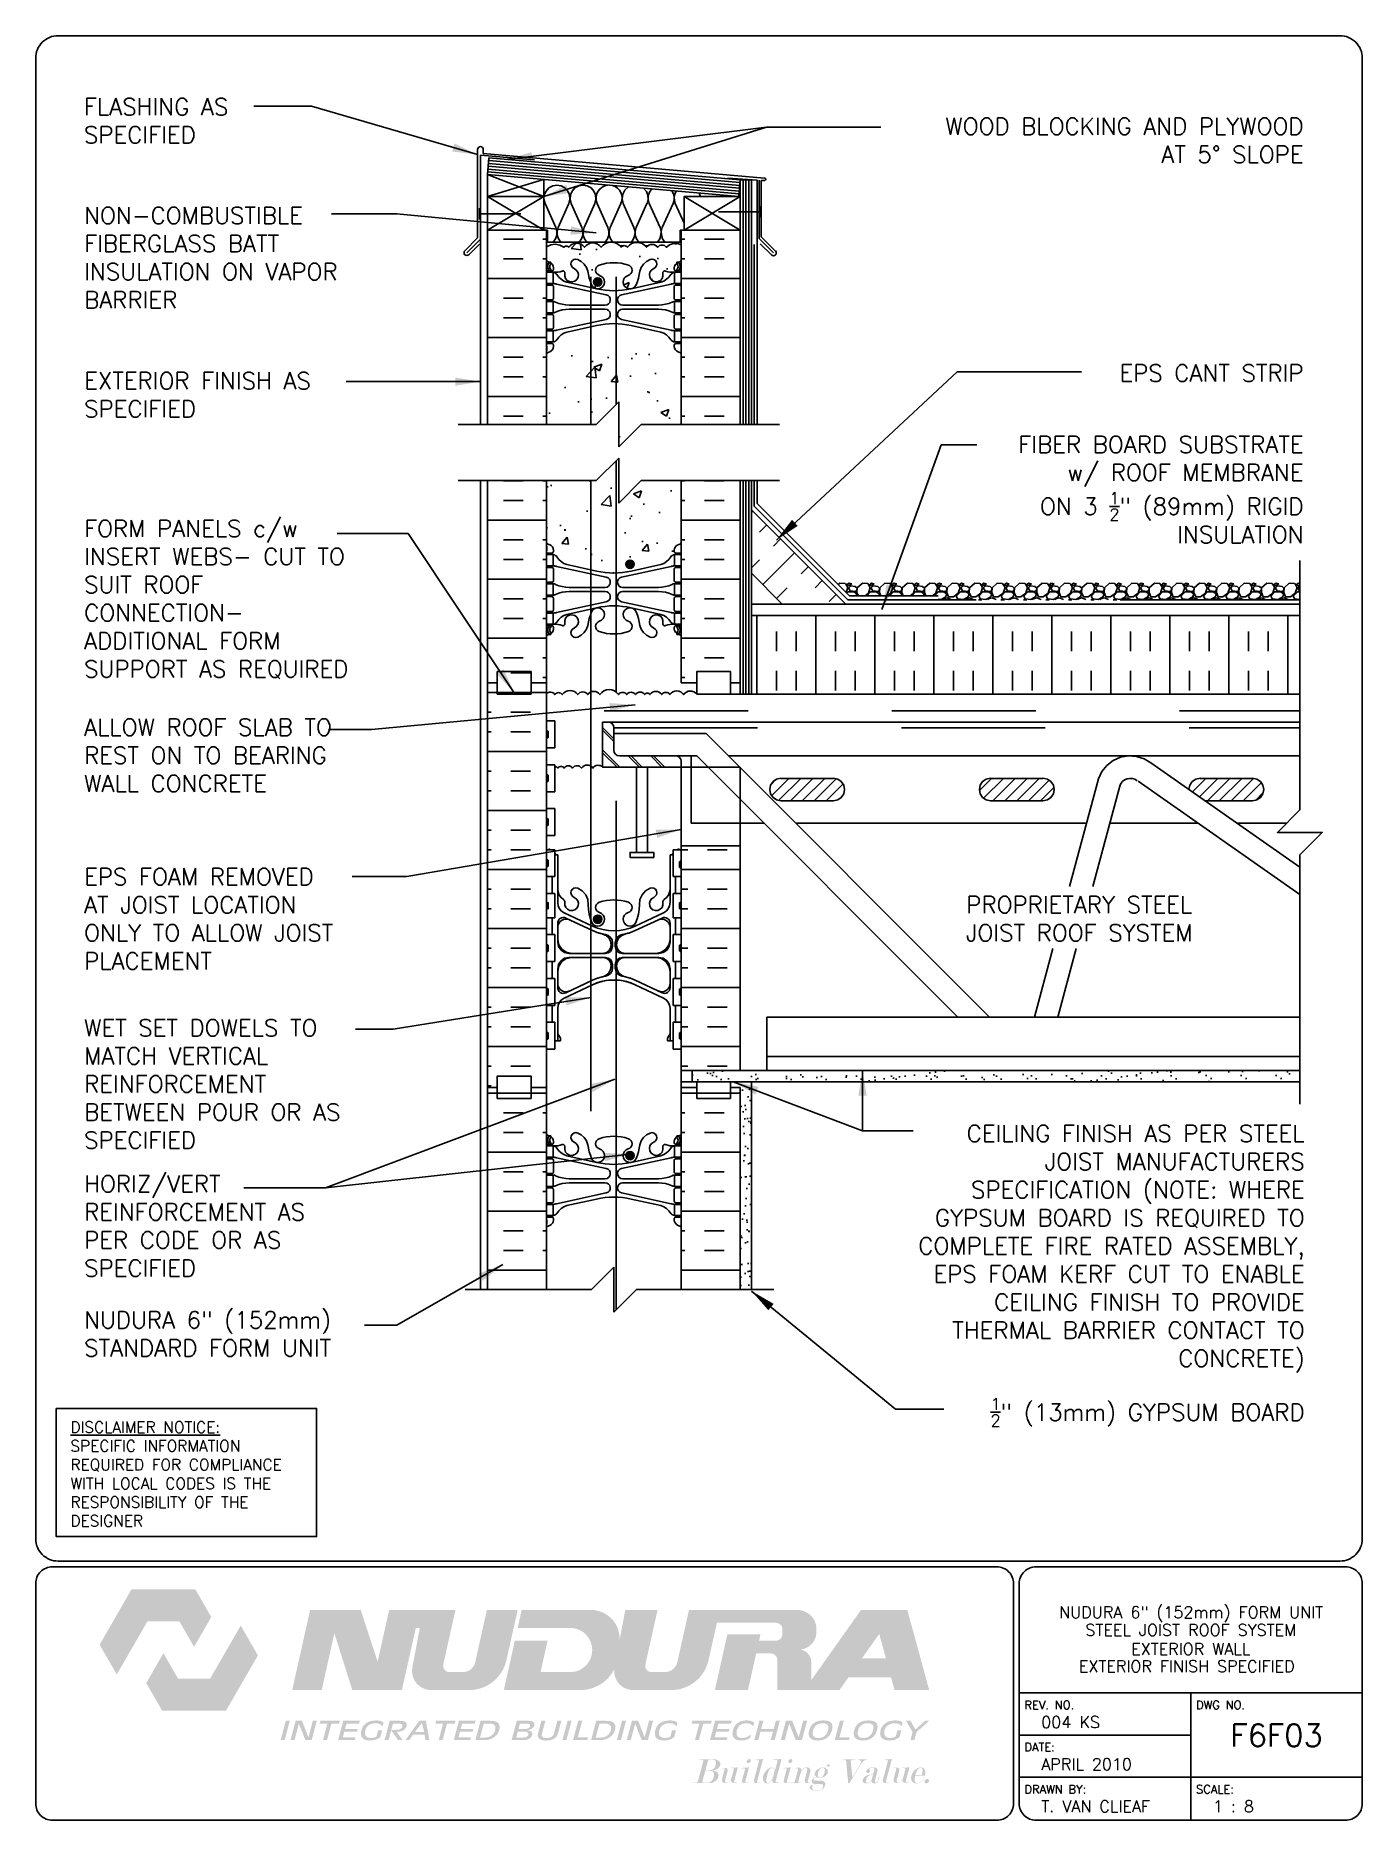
# Paper-space layout 'F6F03' of a CAD drawing. Header units: inches. Extents: x 0.42 to 7.8, y 0.49 to 10.41.
# The model-space entities are those that its viewports show. They can reach past a viewport. Long polylines and large blocks are cut down to what shows.
import ezdxf
from ezdxf.enums import TextEntityAlignment as Align

# ---------------------------------------------------------------- set-up
doc = ezdxf.new("R2010")
doc.units = ezdxf.units.IN
doc.header["$LTSCALE"] = 0.5
doc.header["$MEASUREMENT"] = 0
doc.linetypes.add('DASHED2', pattern=[0.375, 0.25, -0.125])
doc.linetypes.add('HIDDEN2', pattern=[0.1875, 0.125, -0.0625])
for name, color, linetype in [('HATCH', 12, 'Continuous'), ('Hidden2', 12, 'HIDDEN2'), ('line25', 2, 'Continuous'), ('LINE3', 3, 'Continuous'), ('LINE50', 5, 'Continuous'), ('LINE9', 9, 'Continuous'), ('LOGO', 7, 'Continuous'), ('TBK_LINE65', 3, 'Continuous'), ('TBK_TEXT', 4, 'Continuous'), ('TEXT', 4, 'Continuous'), ('Web_Edge', 9, 'Continuous')]:
    doc.layers.add(name, color=color, linetype=linetype)
doc.styles.add('DIM', font='romans.shx', dxfattribs={"width": 0.7})
doc.styles.add('ROMANS', font='romans.shx', dxfattribs={"height": 0.75})
doc.dimstyles.new('ext_12', dxfattribs={"dimscale": 12, "dimtxt": 0.075, "dimasz": 0.09375, "dimexe": 0.09375, "dimexo": 0.0625, "dimgap": 0.0625, "dimtad": 1, "dimdec": 1, "dimzin": 2, "dimdsep": 46, "dimlunit": 4, "dimtxsty": 'DIM', "dimcen": 0.09, "dimdle": 0.09375, "dimclrt": 4, "dimadec": 0, "dimazin": 0, "dimtfac": 1, "dimtdec": 1, "dimtmove": 2, "dimatfit": 3, "dimfxl": 1, "dimfrac": 2, "dimtolj": 1, "dimtzin": 0, "dimarcsym": 0})

psp = doc.layouts.new('F6F03')

# ---------------------------------------------------------------- texts
at = {"layer": 'TBK_TEXT', "color": 7, "style": 'ROMANS'}
for s, p in [('REV. NO.', (5.9215, 1.107)), ('DWG NO.', (6.876, 1.107)), ('DATE:', (5.9215, 0.8726)), ('DRAWN BY:', (5.9215, 0.6382)), ('SCALE:', (6.876, 0.6382))]:
    psp.add_text(s, height=0.04688, dxfattribs=at).set_placement(p)
at = {"layer": 'TEXT', "insert": (0.6134, 2.7065), "char_height": 0.0625, "width": 1.41371, "attachment_point": 1, "style": 'ROMANS'}
psp.add_mtext('{\\Fromans.shx|c1;\\LDISCLAIMER NOTICE:\\l\\PSPECIFIC INFORMATION REQUIRED FOR COMPLIANCE WITH LOCAL CODES IS THE RESPONSIBILITY OF THE DESIGNER}', dxfattribs=at)

msp = doc.modelspace()

# ---------------------------------------------------------------- texts
at = {"layer": 'TEXT', "char_height": 0.75, "style": 'ROMANS'}
for s, insert, width, attachment_point in [('FLASHING AS \\PSPECIFIED', (99.883, 223.832), 8.7776, 1), ('\\A1;WOOD BLOCKING AND PLYWOOD \\PAT 5%%D SLOPE', (154.172, 222.96), 19.25453, 3), ('NON-COMBUSTIBLE\\PFIBERGLASS BATT INSULATION ON VAPOR BARRIER', (99.894, 218.993), 12.44051, 1), ('EXTERIOR FINISH AS SPECIFIED', (99.893, 211.64), 12.44051, 1), ('\\A1;EPS CANT STRIP', (154.172, 211.982), 9.59335, 3), ('\\A1;FIBER BOARD SUBSTRATE\\Pw/ ROOF MEMBRANE \\PON 3 {\\H0.7x;\\S1/2;}" (89mm) RIGID \\PINSULATION', (154.172, 208.806), 26.1134, 3), ('FORM PANELS c/w INSERT WEBS- CUT TO SUIT ROOF CONNECTION- ADDITIONAL FORM SUPPORT AS REQUIRED', (99.893, 201.531), 13.80752, 4), ('\\A1;{\\C4;ALLOW ROOF SLAB TO REST ON TO BEARING WALL CONCRETE}', (99.893, 196.223), 12.44051, 1), ('\\A1;{\\C4;EPS FOAM REMOVED AT JOIST LOCATION ONLY TO ALLOW JOIST PLACEMENT}', (99.893, 189.575), 12.44051, 1), ('PROPRIETARY STEEL \\PJOIST ROOF SYSTEM', (144.189, 188.329), 19.5775, 2), ('\\A1;{\\C4;WET SET DOWELS TO MATCH VERTICAL REINFORCEMENT BETWEEN POUR OR AS SPECIFIED}', (99.893, 182.85), 12.44051, 1), ('CEILING FINISH AS PER STEEL JOIST MANUFACTURERS SPECIFICATION (NOTE: WHERE GYPSUM BOARD IS REQUIRED TO COMPLETE FIRE RATED ASSEMBLY, EPS FOAM KERF CUT TO ENABLE CEILING FINISH TO PROVIDE THERMAL BARRIER CONTACT TO CONCRETE)', (154.22, 172.646), 19.5775, 6), ('HORIZ/VERT REINFORCEMENT AS PER CODE OR AS SPECIFIED', (99.893, 175.909), 12.44051, 1), ('NUDURA 6" (152mm) STANDARD FORM UNIT', (99.893, 169.853), 12.44051, 1), ('\\A1;{\\H0.7x;\\S1/2;}" (13mm) GYPSUM BOARD', (154.22, 165.371), 19.5775, 6)]:
    msp.add_mtext(s, dxfattribs=dict(at, insert=insert, width=width, attachment_point=attachment_point))

# ---------------------------------------------------------------- blocks, each defined once
blk = doc.blocks.new('TITLEBLOCK-Tag')
at = {"style": 'ROMANS'}
for tag, height, p in [('TITLE_LINE_1', 0.065, (0.927, -0.1328)), ('TITLE_LINE_2', 0.065, (0.9294, -0.2258)), ('CENTRE-LINE-3', 0.065, (0.927, -0.3246)), ('TITLE_LINE_4', 0.065, (0.927, -0.4299)), ('TITLE_LINE_5', 0.065, (0.927, -0.526)), ('DWG', 0.125, (1.4043, -0.9102))]:
    blk.add_attdef(tag, text='', height=height, dxfattribs=at).set_placement(p, align=Align.MIDDLE_CENTER)
for tag, p in [('LATEST_REVISION', (0.0954, -0.8366)), ('REVISION_DATE', (0.0954, -1.071)), ('DRAWN_BY', (0.0954, -1.3053)), ('SCALE', (1.0499, -1.3053))]:
    blk.add_attdef(tag, text='', height=0.065, dxfattribs=at).set_placement(p, align=Align.MIDDLE_LEFT)

# ---------------------------------------------------------------- hatches: boundary and pattern name
at = {"layer": 'HATCH'}
h = msp.add_hatch(dxfattribs=at)
h.set_pattern_fill('INSUL', color=256, scale=7, style=0)
h.set_pattern_definition([(0, (-2805.6899, -196.317), (0, 2.625), []), (0, (-2805.6899, -195.442), (0, 2.625), [0.875, -0.875]), (0, (-2805.6899, -194.567), (0, 2.625), [0.875, -0.875])])
h.paths.add_polyline_path([(117.847, 209.325), (120.472, 209.325), (120.472, 217.957), (117.847, 217.957)])
h = msp.add_hatch(dxfattribs=at)
h.set_pattern_fill('INSUL', color=256, scale=7, style=0)
h.set_pattern_definition([(180, (3052.6333, -196.317), (0, 2.625), []), (180, (3052.6333, -195.442), (0, 2.625), [0.875, -0.875]), (180, (3052.6333, -194.567), (0, 2.625), [0.875, -0.875])])
h.paths.add_polyline_path([(126.472, 209.325), (129.097, 209.325), (129.097, 217.957), (126.472, 217.957)])
h = msp.add_hatch(dxfattribs=at)
h.set_pattern_fill('AR-CONC', color=256, scale=0.5)
h.paths.add_polyline_path([(126.472, 217.308, 0.336749), (125.81, 217.202, 0.520567), (125.423, 217.202, 0.520567), (124.923, 217.202, 0.520567), (124.077, 217.202, 0.520567), (123.794, 217.202, 0.520567), (122.9, 217.202, 0.520567), (122.16, 217.202, 0.520567), (121.467, 217.202, 0.520567), (121.247, 217.202, 0.321585), (120.472, 217.228), (120.472, 216.603, 0.064398), (120.582, 216.538), (120.672, 216.538), (120.672, 216.496, -0.249069), (120.782, 216.289), (120.782, 216.221, -0.414214), (120.719, 216.159), (120.672, 216.159), (120.672, 216.089), (120.777, 216.089, 0.10046), (121.17, 216.146, -0.601435), (121.29, 216.041, 2.182095), (121.7, 216.254, -1), (121.863, 216.662, -0.24438), (122.312, 216.142, 0.053157), (122.478, 215.528, 1.553132), (122.836, 215.952, -0.735593), (122.823, 216.41, -0.082755), (123.472, 216.518, -0.082755), (124.12, 216.41, -0.735593), (124.108, 215.952, 1.553132), (124.466, 215.528, 0.053157), (124.632, 216.142, -0.24438), (125.08, 216.662, -1), (125.243, 216.254, 2.182095), (125.654, 216.041, -0.601435), (125.773, 216.146, 0.10046), (126.167, 216.089), (126.272, 216.089), (126.272, 216.159), (126.224, 216.159, -0.414214), (126.162, 216.221), (126.162, 216.289, -0.249069), (126.272, 216.496), (126.272, 216.538), (126.362, 216.538, 0.064398), (126.472, 216.603)])
h.paths.add_polyline_path([(126.328, 212.553, -0.317837), (126.162, 212.789), (126.162, 212.856, -0.414214), (126.224, 212.919), (126.272, 212.919), (126.272, 212.989), (126.167, 212.989, -0.188973), (126.011, 213.084, 0.196323), (125.562, 213.43), (124.24, 213.72, 0.057795), (123.472, 213.809, 0.057795), (122.704, 213.72), (121.382, 213.43, 0.196323), (120.933, 213.084, -0.188973), (120.777, 212.989), (120.672, 212.989), (120.672, 212.919), (120.719, 212.919, -0.414214), (120.782, 212.856), (120.782, 212.789, -0.317837), (120.615, 212.553, 0.082415), (120.472, 212.474), (120.472, 209.325), (122.69, 209.325), (123.69, 210.325), (123.69, 208.325), (124.69, 209.325), (126.472, 209.325), (126.472, 212.474, 0.082415)])
h.paths.add_polyline_path([(126.472, 206.825), (124.69, 206.825), (123.69, 205.825), (123.69, 207.825), (122.69, 206.825), (120.472, 206.825), (120.472, 204.043, 0.082415), (120.615, 203.964, -0.317837), (120.782, 203.728), (120.782, 203.661, -0.414214), (120.719, 203.598), (120.672, 203.598), (120.672, 203.528), (120.777, 203.528, -0.188973), (120.933, 203.434, 0.196323), (121.382, 203.087), (122.704, 202.797, 0.057795), (123.472, 202.708, 0.057795), (124.24, 202.797), (125.562, 203.087, 0.196323), (126.011, 203.434, -0.188973), (126.167, 203.528), (126.272, 203.528), (126.272, 203.598), (126.224, 203.598, -0.414214), (126.162, 203.661), (126.162, 203.728, -0.317837), (126.328, 203.964, 0.082415), (126.472, 204.043)])
h = msp.add_hatch(dxfattribs=at)
h.set_pattern_fill('INSUL', color=256, scale=7, style=0)
h.set_pattern_definition([(0, (-2805.6899, -199.185), (0, 2.625), []), (0, (-2805.6899, -198.31), (0, 2.625), [0.875, -0.875]), (0, (-2805.6899, -197.435), (0, 2.625), [0.875, -0.875])])
h.paths.add_polyline_path([(120.472, 206.825), (117.847, 206.825), (117.847, 197.825), (118.284, 197.825), (118.284, 198.325), (119.784, 198.325), (119.784, 197.825), (120.472, 197.825)])
h = msp.add_hatch(dxfattribs=at)
h.set_pattern_fill('INSUL', color=256, scale=7, style=0)
h.set_pattern_definition([(180, (3052.6333, -199.185), (0, 2.625), []), (180, (3052.6333, -198.31), (0, 2.625), [0.875, -0.875]), (180, (3052.6333, -197.435), (0, 2.625), [0.875, -0.875])])
h.paths.add_polyline_path([(129.097, 206.825), (126.472, 206.825), (126.472, 197.825), (127.159, 197.825), (127.159, 198.325), (128.659, 198.325), (128.659, 197.825), (129.097, 197.825)])
h = msp.add_hatch(dxfattribs=at)
h.set_pattern_fill('INSUL', color=256, scale=7, angle=45, style=0)
h.set_pattern_definition([(45, (22.2936, 42.4234), (-1.856155, 1.856155), []), (45, (21.6749, 43.0422), (-1.856155, 1.856155), [0.875, -0.875]), (45, (21.0561, 43.661), (-1.856155, 1.856155), [0.875, -0.875])])
h.paths.add_polyline_path([(130.845, 201.45), (133.673, 201.45), (129.597, 205.526), (129.597, 202.698)])
h = msp.add_hatch(dxfattribs=at)
h.set_pattern_fill('INSUL', color=256, scale=7, angle=90, style=0)
h.set_pattern_definition([(90, (150.8407, 199.2324), (-2.625, 2e-16), []), (90, (149.9657, 199.2324), (-2.625, 2e-16), [0.875, -0.875]), (90, (149.0907, 199.2324), (-2.625, 2e-16), [0.875, -0.875])])
h.paths.add_polyline_path([(154.004, 200.825), (147.746, 200.825), (147.746, 197.325), (154.004, 197.325)])
h.paths.add_polyline_path([(129.597, 200.825), (129.597, 197.325), (147.737, 197.325), (147.737, 200.825)])
h = msp.add_hatch(dxfattribs=at)
h.set_pattern_fill('INSUL', color=256, scale=7, style=0)
h.set_pattern_definition([(0, (127.6307, 186.8881), (0, 2.625), []), (0, (127.6307, 187.7631), (0, 2.625), [0.875, -0.875]), (0, (127.6307, 188.6381), (0, 2.625), [0.875, -0.875])])
h.paths.add_polyline_path([(129.097, 190.575), (126.472, 190.575), (126.472, 180.575), (129.097, 180.575)])
h.paths.add_polyline_path([(117.847, 179.825), (118.284, 179.825), (118.284, 180.325), (119.784, 180.325), (119.784, 179.825), (120.472, 179.825), (120.472, 197.825), (119.784, 197.825), (119.784, 198.325), (118.284, 198.325), (118.284, 197.825), (117.847, 197.825)])
h = msp.add_hatch(dxfattribs=at)
h.set_pattern_fill('ANSI31', color=256, scale=3, style=0)
h.set_pattern_definition([(45, (141.11856, 192.8212), (-0.265165, 0.265165), [])])
h.paths.add_polyline_path([(142.572, 192.575, 1), (142.572, 193.574), (140.24, 193.574, 1), (140.24, 192.575)])
h.paths.add_polyline_path([(151.903, 192.575, 1), (151.903, 193.574), (149.571, 193.574, 0.413962), (149.072, 193.075), (149.786, 192.575)])
h.paths.add_polyline_path([(133.241, 193.574), (130.909, 193.574, 1), (130.909, 192.575), (133.241, 192.575, 1)])
h = msp.add_hatch(dxfattribs=at)
h.set_pattern_fill('INSUL', color=256, scale=7, style=0)
h.set_pattern_definition([(0, (-2805.6899, -235.185), (0, 2.625), []), (0, (-2805.6899, -234.31), (0, 2.625), [0.875, -0.875]), (0, (-2805.6899, -233.435), (0, 2.625), [0.875, -0.875])])
h.paths.add_polyline_path([(117.847, 170.827), (120.472, 170.827), (120.472, 179.825), (119.784, 179.825), (119.784, 180.325), (118.284, 180.325), (118.284, 179.825), (117.847, 179.825)])
h = msp.add_hatch(dxfattribs=at)
h.set_pattern_fill('INSUL', color=256, scale=7, style=0)
h.set_pattern_definition([(180, (3052.6333, -235.185), (0, 2.625), []), (180, (3052.6333, -234.31), (0, 2.625), [0.875, -0.875]), (180, (3052.6333, -233.435), (0, 2.625), [0.875, -0.875])])
h.paths.add_polyline_path([(126.472, 170.827), (129.097, 170.827), (129.097, 179.825), (128.659, 179.825), (128.659, 180.325), (127.159, 180.325), (127.159, 179.825), (126.472, 179.825)])
h = msp.add_hatch(dxfattribs=at)
h.set_pattern_fill('AR-SAND', color=256, scale=0.5, style=0)
h.set_pattern_definition([(37.5, (136.4422, 180.32085), (-0.031497, 0.963412), [0, -0.76, 0, -0.85, 0, -0.8125]), (7.5, (136.4422, 180.3208), (0.88489, 1.41107), [0, -0.41, 0, -0.685, 0, -0.2625]), (327.5, (135.8272, 180.32085), (1.55707, 0.00283), [0, -0.25, 0, -0.9, 0, -1.175]), (317.5, (135.8272, 180.3208), (1.50306, 0.43884), [0, -0.125, 0, -0.59, 0, -0.675])])
h.paths.add_polyline_path([(154.004, 180.575), (126.95, 180.575), (126.95, 180.075), (154.004, 180.075)])
h.paths.add_polyline_path([(129.097, 177.289), (129.597, 176.341), (129.597, 180.075), (129.097, 180.075)])
h.paths.add_polyline_path([(129.097, 170.765), (129.597, 170.765), (129.597, 176.341), (129.097, 177.289)])
h = msp.add_hatch(dxfattribs=at)
h.set_pattern_fill('AR-SAND', color=256, scale=0.5, style=0)
h.set_pattern_definition([(37.5, (9.9873, -0.3985), (-0.0314967, 0.963412), [0, -0.76, 0, -0.85, 0, -0.8125]), (7.5, (9.9873, -0.3985), (0.884888, 1.411073), [0, -0.41, 0, -0.685, 0, -0.2625]), (327.5, (9.3723, -0.3985), (1.557071, 0.0028295), [0, -0.25, 0, -0.9, 0, -1.175]), (317.5, (9.3723, -0.3985), (1.503063, 0.438838), [0, -0.125, 0, -0.59, 0, -0.675])])
h.paths.add_polyline_path([(129.097, 177.289), (129.597, 176.341), (129.597, 180.075), (129.097, 180.075)])
h.paths.add_polyline_path([(129.097, 170.765), (129.597, 170.765), (129.597, 176.341), (129.097, 177.289)])
at = {"layer": 'LINE3'}
h = msp.add_hatch(color=256, dxfattribs=at)
h.paths.add_polyline_path([(122.938, 215.693, 0.831395), (122.569, 215.693)])
h.paths.add_polyline_path([(122.941, 215.658, 0.045935), (122.938, 215.693), (122.569, 215.693, 0.045935), (122.566, 215.658, 1)])
h = msp.add_hatch(color=256, dxfattribs=at)
h.paths.add_polyline_path([(124.375, 203.132, 0.831395), (124.006, 203.132)])
h.paths.add_polyline_path([(124.378, 203.098, 0.045935), (124.375, 203.132), (124.006, 203.132, 0.045935), (124.003, 203.098, 1)])
h = msp.add_hatch(color=256, dxfattribs=at)
h.paths.add_polyline_path([(122.938, 187.34, 0.831395), (122.569, 187.34)])
h.paths.add_polyline_path([(122.941, 187.306, 0.045935), (122.938, 187.34), (122.569, 187.34, 0.045935), (122.566, 187.306, 1)])
h = msp.add_hatch(color=256, dxfattribs=at)
h.paths.add_polyline_path([(124.375, 176.825, 0.831395), (124.006, 176.825)])
h.paths.add_polyline_path([(124.378, 176.79, 0.045935), (124.375, 176.825), (124.006, 176.825, 0.045935), (124.003, 176.79, 1)])

# ---------------------------------------------------------------- linework, layer by layer
at = {"layer": 'HATCH'}
for p, q in [((117.409, 217.619), (117.409, 221.556)), ((117.659, 221.38), (117.659, 221.556)), ((117.534, 217.567), (117.534, 221.297)), ((119.938, 221.087), (117.534, 221.297)), ((130.178, 220.285), (117.659, 221.38)), ((129.064, 219.83), (117.879, 220.809)), ((129.075, 219.955), (117.89, 220.933)), ((129.085, 220.079), (117.901, 221.058)), ((117.847, 220.435), (120.347, 219.457)), ((120.336, 220.217), (117.847, 219.457)), ((129.042, 219.581), (117.858, 220.56)), ((129.053, 219.706), (117.869, 220.684)), ((129.847, 220.191), (128.54, 220.282)), ((129.222, 209.325), (129.222, 220.208)), ((129.347, 209.325), (129.347, 220.208)), ((129.472, 209.325), (129.472, 220.208)), ((129.847, 209.325), (129.847, 220.191)), ((129.94, 217.586), (129.94, 220.183)), ((130.034, 217.669), (130.034, 220.18)), ((130.171, 220.171), (130.034, 220.18)), ((120.347, 217.957), (117.847, 219.457)), ((120.347, 219.457), (117.847, 217.957)), ((120.41, 219.153), (120.889, 218.08)), ((121.469, 219.153), (120.99, 218.08)), ((121.569, 219.153), (122.048, 218.08)), ((122.628, 219.153), (122.149, 218.08)), ((122.728, 219.153), (123.208, 218.08)), ((123.787, 219.153), (123.308, 218.08)), ((123.887, 219.153), (124.367, 218.08)), ((124.946, 219.153), (124.467, 218.08)), ((125.047, 219.153), (125.526, 218.08)), ((126.105, 219.153), (125.627, 218.08)), ((126.206, 219.153), (126.597, 218.279)), ((126.597, 217.957), (129.097, 219.457)), ((126.597, 219.457), (129.097, 217.957)), ((117.409, 217.619), (116.841, 217.05)), ((117.534, 217.567), (116.929, 216.962)), ((129.94, 217.586), (130.577, 216.949)), ((130.034, 217.669), (130.665, 217.037)), ((117.484, 217.341), (117.017, 216.874)), ((129.99, 217.359), (130.489, 216.861)), ((129.222, 197.325), (129.222, 206.825)), ((129.347, 197.325), (129.347, 206.825)), ((129.472, 197.325), (129.472, 206.825)), ((129.847, 205.807), (129.847, 206.825)), ((133.954, 201.7), (129.847, 205.807)), ((133.534, 202.263), (133.459, 202.195)), ((133.774, 202.243), (133.534, 202.263)), ((133.885, 202.064), (133.775, 202.244)), ((133.813, 201.841), (133.884, 202.063)), ((133.84, 201.814), (133.894, 201.873)), ((133.943, 202.263), (133.873, 202.233)), ((133.873, 202.233), (133.913, 202.133)), ((133.894, 201.873), (134.154, 201.873)), ((133.913, 202.134), (134.063, 202.224)), ((133.913, 202.044), (133.993, 201.924)), ((134.014, 202.143), (133.914, 202.043)), ((134.064, 202.224), (133.944, 202.264)), ((137.902, 201.7), (133.954, 201.7)), ((133.994, 201.923), (134.244, 201.893)), ((134.215, 202.114), (134.015, 202.144)), ((134.153, 201.875), (134.283, 201.785)), ((134.295, 202.042), (134.215, 202.112)), ((134.244, 201.893), (134.294, 201.983)), ((134.284, 201.783), (134.26, 201.7)), ((134.292, 201.845), (134.354, 201.7)), ((134.303, 202.054), (134.293, 201.844)), ((134.294, 201.983), (134.294, 202.043)), ((134.534, 202.263), (134.304, 202.053)), ((134.774, 202.243), (134.534, 202.263)), ((134.655, 201.7), (134.804, 201.814)), ((134.737, 201.7), (134.894, 201.873)), ((134.885, 202.064), (134.775, 202.244)), ((134.804, 201.813), (134.884, 202.063)), ((134.943, 202.263), (134.873, 202.233)), ((134.873, 202.233), (134.913, 202.133)), ((134.894, 201.873), (135.154, 201.873)), ((134.913, 202.134), (135.063, 202.224)), ((134.913, 202.044), (134.993, 201.924)), ((135.014, 202.143), (134.914, 202.043)), ((135.064, 202.224), (134.944, 202.264)), ((134.994, 201.923), (135.244, 201.893)), ((135.215, 202.114), (135.015, 202.144)), ((135.153, 201.875), (135.283, 201.785)), ((135.295, 202.042), (135.215, 202.112)), ((135.244, 201.893), (135.294, 201.983)), ((135.284, 201.783), (135.26, 201.7)), ((135.292, 201.845), (135.354, 201.7)), ((135.303, 202.054), (135.293, 201.844)), ((135.294, 201.983), (135.294, 202.043)), ((135.534, 202.263), (135.304, 202.053)), ((135.774, 202.243), (135.534, 202.263)), ((135.655, 201.7), (135.804, 201.814)), ((135.737, 201.7), (135.894, 201.873)), ((135.885, 202.064), (135.775, 202.244)), ((135.804, 201.813), (135.884, 202.063)), ((135.943, 202.263), (135.873, 202.233)), ((135.873, 202.233), (135.913, 202.133)), ((135.894, 201.873), (136.154, 201.873)), ((135.913, 202.134), (136.063, 202.224)), ((135.913, 202.044), (135.993, 201.924)), ((136.014, 202.143), (135.914, 202.043)), ((136.064, 202.224), (135.944, 202.264)), ((135.994, 201.923), (136.244, 201.893)), ((136.215, 202.114), (136.015, 202.144)), ((136.153, 201.875), (136.283, 201.785)), ((136.295, 202.042), (136.215, 202.112)), ((136.244, 201.893), (136.294, 201.983)), ((136.284, 201.783), (136.26, 201.7)), ((136.292, 201.845), (136.354, 201.7)), ((136.303, 202.054), (136.293, 201.844)), ((136.294, 201.983), (136.294, 202.043)), ((136.534, 202.263), (136.304, 202.053)), ((136.774, 202.243), (136.534, 202.263)), ((136.655, 201.7), (136.804, 201.814)), ((136.737, 201.7), (136.894, 201.873)), ((136.885, 202.064), (136.775, 202.244)), ((136.804, 201.813), (136.884, 202.063)), ((136.943, 202.263), (136.873, 202.233)), ((136.873, 202.233), (136.913, 202.133)), ((136.894, 201.873), (137.154, 201.873)), ((136.913, 202.134), (137.063, 202.224)), ((136.913, 202.044), (136.993, 201.924)), ((137.014, 202.143), (136.914, 202.043)), ((137.064, 202.224), (136.944, 202.264)), ((136.994, 201.923), (137.244, 201.893)), ((137.215, 202.114), (137.015, 202.144)), ((137.153, 201.875), (137.283, 201.785)), ((137.295, 202.042), (137.215, 202.112)), ((137.244, 201.893), (137.294, 201.983)), ((137.284, 201.783), (137.26, 201.7)), ((137.292, 201.845), (137.354, 201.7)), ((137.303, 202.054), (137.293, 201.844)), ((137.294, 201.983), (137.294, 202.043)), ((137.534, 202.263), (137.304, 202.053)), ((137.774, 202.243), (137.534, 202.263)), ((137.655, 201.7), (137.804, 201.814)), ((137.737, 201.7), (137.894, 201.873)), ((137.885, 202.064), (137.775, 202.244)), ((137.804, 201.813), (137.884, 202.063)), ((137.943, 202.263), (137.873, 202.233)), ((137.873, 202.233), (137.913, 202.133)), ((137.894, 201.873), (138.154, 201.873)), ((137.913, 202.134), (138.063, 202.224)), ((137.913, 202.044), (137.993, 201.924)), ((138.014, 202.143), (137.914, 202.043)), ((138.064, 202.224), (137.944, 202.264)), ((137.994, 201.923), (138.244, 201.893)), ((138.215, 202.114), (138.015, 202.144)), ((138.153, 201.875), (138.283, 201.785)), ((138.295, 202.042), (138.215, 202.112)), ((138.244, 201.893), (138.294, 201.983)), ((138.284, 201.783), (138.244, 201.643)), ((138.292, 201.845), (138.372, 201.655)), ((138.303, 202.054), (138.293, 201.844)), ((138.294, 201.983), (138.294, 202.043)), ((138.534, 202.263), (138.304, 202.053)), ((138.774, 202.243), (138.534, 202.263)), ((138.584, 201.644), (138.804, 201.814)), ((138.714, 201.673), (138.894, 201.873)), ((138.885, 202.064), (138.775, 202.244)), ((138.804, 201.813), (138.884, 202.063)), ((138.943, 202.263), (138.873, 202.233)), ((138.873, 202.233), (138.913, 202.133)), ((138.894, 201.873), (139.154, 201.873)), ((138.913, 202.134), (139.063, 202.224)), ((138.913, 202.044), (138.993, 201.924)), ((139.014, 202.143), (138.914, 202.043)), ((139.064, 202.224), (138.944, 202.264)), ((138.994, 201.923), (139.244, 201.893)), ((139.215, 202.114), (139.015, 202.144)), ((139.153, 201.875), (139.283, 201.785)), ((139.295, 202.042), (139.215, 202.112)), ((139.244, 201.893), (139.294, 201.983)), ((139.284, 201.783), (139.244, 201.643)), ((139.292, 201.845), (139.372, 201.655)), ((139.303, 202.054), (139.293, 201.844)), ((139.294, 201.983), (139.294, 202.043)), ((139.534, 202.263), (139.304, 202.053)), ((139.774, 202.243), (139.534, 202.263)), ((139.584, 201.644), (139.804, 201.814)), ((139.714, 201.673), (139.894, 201.873)), ((139.885, 202.064), (139.775, 202.244)), ((139.804, 201.813), (139.884, 202.063)), ((139.943, 202.263), (139.873, 202.233)), ((139.873, 202.233), (139.913, 202.133)), ((139.894, 201.873), (140.154, 201.873)), ((139.913, 202.134), (140.063, 202.224)), ((139.913, 202.044), (139.993, 201.924)), ((140.014, 202.143), (139.914, 202.043)), ((140.064, 202.224), (139.944, 202.264)), ((139.994, 201.923), (140.244, 201.893)), ((140.215, 202.114), (140.015, 202.144)), ((140.153, 201.875), (140.283, 201.785)), ((140.295, 202.042), (140.215, 202.112)), ((140.244, 201.893), (140.294, 201.983)), ((140.284, 201.783), (140.244, 201.643)), ((140.292, 201.845), (140.372, 201.655)), ((140.303, 202.054), (140.293, 201.844)), ((140.294, 201.983), (140.294, 202.043)), ((140.534, 202.263), (140.304, 202.053)), ((140.774, 202.243), (140.534, 202.263)), ((140.584, 201.644), (140.804, 201.814)), ((140.714, 201.673), (140.894, 201.873)), ((140.885, 202.064), (140.775, 202.244)), ((140.804, 201.813), (140.884, 202.063)), ((140.943, 202.263), (140.873, 202.233)), ((140.873, 202.233), (140.913, 202.133)), ((140.894, 201.873), (141.154, 201.873)), ((140.913, 202.134), (141.063, 202.224)), ((140.913, 202.044), (140.993, 201.924)), ((141.014, 202.143), (140.914, 202.043)), ((141.064, 202.224), (140.944, 202.264)), ((140.994, 201.923), (141.244, 201.893)), ((141.215, 202.114), (141.015, 202.144)), ((141.153, 201.875), (141.283, 201.785)), ((141.295, 202.042), (141.215, 202.112)), ((141.244, 201.893), (141.294, 201.983)), ((141.284, 201.783), (141.244, 201.643)), ((141.292, 201.845), (141.372, 201.655)), ((141.303, 202.054), (141.293, 201.844)), ((141.294, 201.983), (141.294, 202.043)), ((141.534, 202.263), (141.304, 202.053)), ((141.774, 202.243), (141.534, 202.263)), ((141.584, 201.644), (141.804, 201.814)), ((141.714, 201.673), (141.894, 201.873)), ((141.885, 202.064), (141.775, 202.244)), ((141.804, 201.813), (141.884, 202.063)), ((141.943, 202.263), (141.873, 202.233)), ((141.873, 202.233), (141.913, 202.133)), ((141.894, 201.873), (142.154, 201.873)), ((141.913, 202.134), (142.063, 202.224)), ((141.913, 202.044), (141.993, 201.924)), ((142.014, 202.143), (141.914, 202.043)), ((142.064, 202.224), (141.944, 202.264)), ((141.994, 201.923), (142.244, 201.893)), ((142.215, 202.114), (142.015, 202.144)), ((142.153, 201.875), (142.283, 201.785)), ((142.295, 202.042), (142.215, 202.112)), ((142.244, 201.893), (142.294, 201.983)), ((142.284, 201.783), (142.244, 201.643)), ((142.292, 201.845), (142.372, 201.655)), ((142.303, 202.054), (142.293, 201.844)), ((142.294, 201.983), (142.294, 202.043)), ((142.534, 202.263), (142.304, 202.053)), ((142.774, 202.243), (142.534, 202.263)), ((142.584, 201.644), (142.804, 201.814)), ((142.714, 201.673), (142.894, 201.873)), ((142.885, 202.064), (142.775, 202.244)), ((142.804, 201.813), (142.884, 202.063)), ((142.943, 202.263), (142.873, 202.233)), ((142.873, 202.233), (142.913, 202.133)), ((142.894, 201.873), (143.154, 201.873)), ((142.913, 202.134), (143.063, 202.224)), ((142.913, 202.044), (142.993, 201.924)), ((143.014, 202.143), (142.914, 202.043)), ((143.064, 202.224), (142.944, 202.264)), ((142.994, 201.923), (143.244, 201.893)), ((143.215, 202.114), (143.015, 202.144)), ((143.153, 201.875), (143.283, 201.785)), ((143.295, 202.042), (143.215, 202.112)), ((143.244, 201.893), (143.294, 201.983)), ((143.284, 201.783), (143.244, 201.643)), ((143.292, 201.845), (143.372, 201.655)), ((143.303, 202.054), (143.293, 201.844)), ((143.294, 201.983), (143.294, 202.043)), ((143.534, 202.263), (143.304, 202.053)), ((143.774, 202.243), (143.534, 202.263)), ((143.584, 201.644), (143.804, 201.814)), ((143.714, 201.673), (143.894, 201.873)), ((143.885, 202.064), (143.775, 202.244)), ((143.804, 201.813), (143.884, 202.063)), ((143.943, 202.263), (143.873, 202.233)), ((143.873, 202.233), (143.913, 202.133)), ((143.894, 201.873), (144.154, 201.873)), ((143.913, 202.134), (144.063, 202.224)), ((143.913, 202.044), (143.993, 201.924)), ((144.014, 202.143), (143.914, 202.043)), ((144.064, 202.224), (143.944, 202.264)), ((143.994, 201.923), (144.244, 201.893)), ((144.215, 202.114), (144.015, 202.144)), ((144.153, 201.875), (144.283, 201.785)), ((144.295, 202.042), (144.215, 202.112)), ((144.244, 201.893), (144.294, 201.983)), ((144.284, 201.783), (144.244, 201.643)), ((144.292, 201.845), (144.372, 201.655)), ((144.303, 202.054), (144.293, 201.844)), ((144.294, 201.983), (144.294, 202.043)), ((144.534, 202.263), (144.304, 202.053)), ((144.774, 202.243), (144.534, 202.263)), ((144.584, 201.644), (144.804, 201.814)), ((144.714, 201.673), (144.894, 201.873)), ((144.885, 202.064), (144.775, 202.244)), ((144.804, 201.813), (144.884, 202.063)), ((144.943, 202.263), (144.873, 202.233)), ((144.873, 202.233), (144.913, 202.133)), ((144.894, 201.873), (145.154, 201.873)), ((144.913, 202.134), (145.063, 202.224)), ((144.913, 202.044), (144.993, 201.924)), ((145.014, 202.143), (144.914, 202.043)), ((145.064, 202.224), (144.944, 202.264)), ((144.994, 201.923), (145.244, 201.893)), ((145.215, 202.114), (145.015, 202.144)), ((145.153, 201.875), (145.283, 201.785)), ((145.295, 202.042), (145.215, 202.112)), ((145.244, 201.893), (145.294, 201.983)), ((145.284, 201.783), (145.244, 201.643)), ((145.292, 201.845), (145.372, 201.655)), ((145.303, 202.054), (145.293, 201.844)), ((145.294, 201.983), (145.294, 202.043)), ((145.534, 202.263), (145.304, 202.053)), ((145.774, 202.243), (145.534, 202.263)), ((145.584, 201.644), (145.804, 201.814)), ((145.714, 201.673), (145.894, 201.873)), ((145.885, 202.064), (145.775, 202.244)), ((145.804, 201.813), (145.884, 202.063)), ((145.943, 202.263), (145.873, 202.233)), ((145.873, 202.233), (145.913, 202.133)), ((145.894, 201.873), (146.154, 201.873)), ((145.913, 202.134), (146.063, 202.224)), ((145.913, 202.044), (145.993, 201.924)), ((146.014, 202.143), (145.914, 202.043)), ((146.064, 202.224), (145.944, 202.264)), ((145.994, 201.923), (146.244, 201.893)), ((146.215, 202.114), (146.015, 202.144)), ((146.153, 201.875), (146.283, 201.785)), ((146.295, 202.042), (146.215, 202.112)), ((146.244, 201.893), (146.294, 201.983)), ((146.284, 201.783), (146.244, 201.643)), ((146.292, 201.845), (146.372, 201.655)), ((146.303, 202.054), (146.293, 201.844)), ((146.294, 201.983), (146.294, 202.043)), ((146.534, 202.263), (146.304, 202.053)), ((146.774, 202.243), (146.534, 202.263)), ((146.584, 201.644), (146.804, 201.814)), ((146.714, 201.673), (146.894, 201.873)), ((146.885, 202.064), (146.775, 202.244)), ((146.804, 201.813), (146.884, 202.063)), ((146.943, 202.263), (146.873, 202.233)), ((146.873, 202.233), (146.913, 202.133)), ((146.894, 201.873), (147.154, 201.873)), ((146.913, 202.134), (147.063, 202.224)), ((146.913, 202.044), (146.993, 201.924)), ((147.014, 202.143), (146.914, 202.043)), ((147.064, 202.224), (146.944, 202.264)), ((146.994, 201.923), (147.244, 201.893)), ((147.215, 202.114), (147.015, 202.144)), ((147.153, 201.875), (147.283, 201.785)), ((147.295, 202.042), (147.215, 202.112)), ((147.244, 201.893), (147.294, 201.983)), ((147.284, 201.783), (147.244, 201.643)), ((147.292, 201.845), (147.372, 201.655)), ((147.303, 202.054), (147.293, 201.844)), ((147.294, 201.983), (147.294, 202.043)), ((147.534, 202.263), (147.304, 202.053)), ((147.774, 202.243), (147.534, 202.263)), ((147.584, 201.644), (147.804, 201.814)), ((147.714, 201.673), (147.894, 201.873)), ((147.885, 202.064), (147.775, 202.244)), ((147.804, 201.813), (147.884, 202.063)), ((147.943, 202.263), (147.873, 202.233)), ((147.873, 202.233), (147.913, 202.133)), ((147.894, 201.873), (148.154, 201.873)), ((147.913, 202.134), (148.063, 202.224)), ((147.913, 202.044), (147.993, 201.924)), ((148.014, 202.143), (147.914, 202.043)), ((148.064, 202.224), (147.944, 202.264)), ((147.994, 201.923), (148.244, 201.893)), ((148.215, 202.114), (148.015, 202.144)), ((148.153, 201.875), (148.283, 201.785)), ((148.295, 202.042), (148.215, 202.112)), ((148.244, 201.893), (148.294, 201.983)), ((148.284, 201.783), (148.244, 201.643)), ((148.292, 201.845), (148.372, 201.655)), ((148.303, 202.054), (148.293, 201.844)), ((148.294, 201.983), (148.294, 202.043)), ((148.534, 202.263), (148.304, 202.053)), ((148.774, 202.243), (148.534, 202.263)), ((148.584, 201.644), (148.804, 201.814)), ((148.714, 201.673), (148.894, 201.873)), ((148.885, 202.064), (148.775, 202.244)), ((148.804, 201.813), (148.884, 202.063)), ((148.943, 202.263), (148.873, 202.233)), ((148.873, 202.233), (148.913, 202.133)), ((148.894, 201.873), (149.154, 201.873)), ((148.913, 202.134), (149.063, 202.224)), ((148.913, 202.044), (148.993, 201.924)), ((149.014, 202.143), (148.914, 202.043)), ((149.064, 202.224), (148.944, 202.264)), ((148.994, 201.923), (149.244, 201.893)), ((149.215, 202.114), (149.015, 202.144)), ((149.153, 201.875), (149.283, 201.785)), ((149.295, 202.042), (149.215, 202.112)), ((149.244, 201.893), (149.294, 201.983)), ((149.284, 201.783), (149.244, 201.643)), ((149.292, 201.845), (149.372, 201.655)), ((149.303, 202.054), (149.293, 201.844)), ((149.294, 201.983), (149.294, 202.043)), ((149.534, 202.263), (149.304, 202.053)), ((149.774, 202.243), (149.534, 202.263)), ((149.584, 201.644), (149.804, 201.814)), ((149.714, 201.673), (149.894, 201.873)), ((149.885, 202.064), (149.775, 202.244)), ((149.804, 201.813), (149.884, 202.063)), ((149.943, 202.263), (149.873, 202.233)), ((149.873, 202.233), (149.913, 202.133)), ((149.894, 201.873), (150.154, 201.873)), ((149.913, 202.134), (150.063, 202.224)), ((149.913, 202.044), (149.993, 201.924)), ((150.014, 202.143), (149.914, 202.043)), ((150.064, 202.224), (149.944, 202.264)), ((149.994, 201.923), (150.244, 201.893)), ((150.215, 202.114), (150.015, 202.144)), ((150.153, 201.875), (150.283, 201.785)), ((150.295, 202.042), (150.215, 202.112)), ((150.244, 201.893), (150.294, 201.983)), ((150.284, 201.783), (150.244, 201.643)), ((150.292, 201.845), (150.372, 201.655)), ((150.303, 202.054), (150.293, 201.844)), ((150.294, 201.983), (150.294, 202.043)), ((150.534, 202.263), (150.304, 202.053)), ((150.774, 202.243), (150.534, 202.263)), ((150.584, 201.644), (150.804, 201.814)), ((150.714, 201.673), (150.894, 201.873)), ((150.885, 202.064), (150.775, 202.244)), ((150.804, 201.813), (150.884, 202.063)), ((150.943, 202.263), (150.873, 202.233)), ((150.873, 202.233), (150.913, 202.133)), ((150.894, 201.873), (151.154, 201.873)), ((150.913, 202.134), (151.063, 202.224)), ((150.913, 202.044), (150.993, 201.924)), ((151.014, 202.143), (150.914, 202.043)), ((151.064, 202.224), (150.944, 202.264)), ((150.994, 201.923), (151.244, 201.893)), ((151.215, 202.114), (151.015, 202.144)), ((151.153, 201.875), (151.283, 201.785)), ((151.295, 202.042), (151.215, 202.112)), ((151.244, 201.893), (151.294, 201.983)), ((151.284, 201.783), (151.244, 201.643)), ((151.292, 201.845), (151.372, 201.655)), ((151.303, 202.054), (151.293, 201.844)), ((151.294, 201.983), (151.294, 202.043)), ((151.534, 202.263), (151.304, 202.053)), ((151.774, 202.242), (151.534, 202.262)), ((151.584, 201.644), (151.804, 201.814)), ((151.714, 201.673), (151.894, 201.873)), ((151.885, 202.064), (151.775, 202.244)), ((151.804, 201.813), (151.884, 202.063)), ((151.943, 202.263), (151.873, 202.233)), ((151.873, 202.233), (151.913, 202.133)), ((151.894, 201.873), (152.154, 201.873)), ((151.913, 202.134), (152.063, 202.224)), ((151.913, 202.044), (151.993, 201.924)), ((152.014, 202.143), (151.914, 202.043)), ((152.064, 202.224), (151.944, 202.264)), ((151.994, 201.923), (152.244, 201.893)), ((152.215, 202.114), (152.015, 202.144)), ((152.153, 201.875), (152.283, 201.785)), ((152.295, 202.042), (152.215, 202.112)), ((152.244, 201.893), (152.294, 201.983)), ((152.284, 201.783), (152.244, 201.643)), ((152.292, 201.845), (152.372, 201.655)), ((152.303, 202.054), (152.293, 201.844)), ((152.294, 201.983), (152.294, 202.043)), ((152.534, 202.263), (152.304, 202.053)), ((152.774, 202.242), (152.534, 202.262)), ((152.584, 201.644), (152.804, 201.814)), ((152.714, 201.673), (152.894, 201.873)), ((152.885, 202.064), (152.775, 202.244)), ((152.804, 201.813), (152.884, 202.063)), ((152.943, 202.263), (152.873, 202.233)), ((152.873, 202.233), (152.913, 202.133)), ((152.894, 201.873), (153.154, 201.873)), ((152.913, 202.134), (153.063, 202.224)), ((152.913, 202.044), (152.993, 201.924)), ((153.014, 202.143), (152.914, 202.043)), ((153.064, 202.224), (152.944, 202.264)), ((152.994, 201.923), (153.244, 201.893)), ((153.215, 202.114), (153.015, 202.144)), ((153.153, 201.875), (153.283, 201.785)), ((153.295, 202.042), (153.215, 202.112)), ((153.244, 201.893), (153.294, 201.983)), ((153.284, 201.783), (153.244, 201.643)), ((153.292, 201.845), (153.372, 201.655)), ((153.303, 202.054), (153.293, 201.844)), ((153.294, 201.983), (153.294, 202.043)), ((153.534, 202.263), (153.304, 202.053)), ((153.774, 202.242), (153.534, 202.262)), ((153.584, 201.644), (153.804, 201.814)), ((153.714, 201.673), (153.894, 201.873)), ((153.885, 202.064), (153.775, 202.244)), ((153.804, 201.813), (153.884, 202.063)), ((153.943, 202.263), (153.873, 202.233)), ((153.873, 202.233), (153.913, 202.133)), ((153.894, 201.873), (154.004, 201.873)), ((153.913, 202.134), (154.004, 202.188)), ((153.913, 202.044), (153.993, 201.924)), ((154.004, 202.134), (153.914, 202.043)), ((154.004, 202.243), (153.944, 202.264)), ((153.994, 201.923), (154.004, 201.922)), ((137.902, 201.575), (137.902, 201.575)), ((138.033, 201.535), (137.902, 201.546)), ((138.244, 201.643), (138.034, 201.533)), ((138.111, 201.512), (138.133, 201.563)), ((138.134, 201.563), (138.294, 201.613)), ((138.293, 201.613), (138.453, 201.553)), ((138.373, 201.653), (138.583, 201.643)), ((138.454, 201.553), (138.473, 201.512)), ((138.804, 201.522), (138.703, 201.512)), ((138.785, 201.553), (138.715, 201.673)), ((139.033, 201.535), (138.783, 201.555)), ((138.852, 201.512), (138.803, 201.524)), ((139.244, 201.643), (139.034, 201.533)), ((139.111, 201.512), (139.133, 201.563)), ((139.134, 201.563), (139.294, 201.613)), ((139.293, 201.613), (139.453, 201.553)), ((139.373, 201.653), (139.583, 201.643)), ((139.454, 201.553), (139.473, 201.512)), ((139.804, 201.522), (139.703, 201.512)), ((139.785, 201.553), (139.715, 201.673)), ((140.033, 201.535), (139.783, 201.555)), ((139.852, 201.512), (139.803, 201.524)), ((140.244, 201.643), (140.034, 201.533)), ((140.111, 201.512), (140.133, 201.563)), ((140.134, 201.563), (140.294, 201.613)), ((140.293, 201.613), (140.453, 201.553)), ((140.373, 201.653), (140.583, 201.643)), ((140.454, 201.553), (140.473, 201.512)), ((140.804, 201.522), (140.703, 201.512)), ((140.785, 201.553), (140.715, 201.673)), ((141.033, 201.535), (140.783, 201.555)), ((140.852, 201.512), (140.803, 201.524)), ((141.244, 201.643), (141.034, 201.533)), ((141.111, 201.512), (141.133, 201.563)), ((141.134, 201.563), (141.294, 201.613)), ((141.293, 201.613), (141.453, 201.553)), ((141.373, 201.653), (141.583, 201.643)), ((141.454, 201.553), (141.473, 201.512)), ((141.804, 201.522), (141.703, 201.512)), ((141.785, 201.553), (141.715, 201.673)), ((142.033, 201.535), (141.783, 201.555)), ((141.852, 201.512), (141.803, 201.524)), ((142.244, 201.643), (142.034, 201.533)), ((142.111, 201.512), (142.133, 201.563)), ((142.134, 201.563), (142.294, 201.613)), ((142.293, 201.613), (142.453, 201.553)), ((142.373, 201.653), (142.583, 201.643)), ((142.454, 201.553), (142.473, 201.512)), ((142.804, 201.522), (142.703, 201.512)), ((142.785, 201.553), (142.715, 201.673)), ((143.033, 201.535), (142.783, 201.555)), ((142.852, 201.512), (142.803, 201.524)), ((143.244, 201.643), (143.034, 201.533)), ((143.111, 201.512), (143.133, 201.563)), ((143.134, 201.563), (143.294, 201.613)), ((143.293, 201.613), (143.453, 201.553)), ((143.373, 201.653), (143.583, 201.643)), ((143.454, 201.553), (143.473, 201.512)), ((143.804, 201.522), (143.703, 201.512)), ((143.785, 201.553), (143.715, 201.673)), ((144.033, 201.535), (143.783, 201.555)), ((143.852, 201.512), (143.803, 201.524)), ((144.244, 201.643), (144.034, 201.533)), ((144.111, 201.512), (144.133, 201.563)), ((144.134, 201.563), (144.294, 201.613)), ((144.293, 201.613), (144.453, 201.553)), ((144.373, 201.653), (144.583, 201.643)), ((144.454, 201.553), (144.473, 201.512)), ((144.804, 201.522), (144.703, 201.512)), ((144.785, 201.553), (144.715, 201.673)), ((145.033, 201.535), (144.783, 201.555)), ((144.852, 201.512), (144.803, 201.524)), ((145.244, 201.643), (145.034, 201.533)), ((145.111, 201.512), (145.133, 201.563)), ((145.134, 201.563), (145.294, 201.613)), ((145.293, 201.613), (145.453, 201.553)), ((145.373, 201.653), (145.583, 201.643)), ((145.454, 201.553), (145.473, 201.512)), ((145.804, 201.522), (145.703, 201.512)), ((145.785, 201.553), (145.715, 201.673)), ((146.033, 201.535), (145.783, 201.555)), ((145.852, 201.512), (145.803, 201.524)), ((146.244, 201.643), (146.034, 201.533)), ((146.111, 201.512), (146.133, 201.563)), ((146.134, 201.563), (146.294, 201.613)), ((146.293, 201.613), (146.453, 201.553)), ((146.373, 201.653), (146.583, 201.643)), ((146.454, 201.553), (146.473, 201.512)), ((146.804, 201.522), (146.703, 201.512)), ((146.785, 201.553), (146.715, 201.673)), ((147.033, 201.535), (146.783, 201.555)), ((146.852, 201.512), (146.803, 201.524)), ((147.244, 201.643), (147.034, 201.533)), ((147.111, 201.512), (147.133, 201.563)), ((147.134, 201.563), (147.294, 201.613)), ((147.293, 201.613), (147.453, 201.553)), ((147.373, 201.653), (147.583, 201.643)), ((147.454, 201.553), (147.473, 201.512)), ((147.804, 201.522), (147.703, 201.512)), ((147.785, 201.553), (147.715, 201.673)), ((148.033, 201.535), (147.783, 201.555)), ((147.852, 201.512), (147.803, 201.524)), ((148.244, 201.643), (148.034, 201.533)), ((148.111, 201.512), (148.133, 201.563)), ((148.134, 201.563), (148.294, 201.613)), ((148.293, 201.613), (148.453, 201.553)), ((148.373, 201.653), (148.583, 201.643)), ((148.454, 201.553), (148.473, 201.512)), ((148.804, 201.522), (148.703, 201.512)), ((148.785, 201.553), (148.715, 201.673)), ((149.033, 201.535), (148.783, 201.555)), ((148.852, 201.512), (148.803, 201.524)), ((149.244, 201.643), (149.034, 201.533)), ((149.111, 201.512), (149.133, 201.563)), ((149.134, 201.563), (149.294, 201.613)), ((149.293, 201.613), (149.453, 201.553)), ((149.373, 201.653), (149.583, 201.643)), ((149.454, 201.553), (149.473, 201.512)), ((149.804, 201.522), (149.703, 201.512)), ((149.785, 201.553), (149.715, 201.673)), ((150.033, 201.535), (149.783, 201.555)), ((149.852, 201.512), (149.803, 201.524)), ((150.244, 201.643), (150.034, 201.533)), ((150.111, 201.512), (150.133, 201.563)), ((150.134, 201.563), (150.294, 201.613)), ((150.293, 201.613), (150.453, 201.553)), ((150.373, 201.653), (150.583, 201.643)), ((150.454, 201.553), (150.473, 201.512)), ((150.804, 201.522), (150.703, 201.512)), ((150.785, 201.553), (150.715, 201.673)), ((151.033, 201.535), (150.783, 201.555)), ((150.852, 201.512), (150.803, 201.524)), ((151.244, 201.643), (151.034, 201.533)), ((151.111, 201.512), (151.133, 201.563)), ((151.134, 201.563), (151.294, 201.613)), ((151.293, 201.613), (151.453, 201.553)), ((151.373, 201.653), (151.583, 201.643)), ((151.454, 201.553), (151.473, 201.512)), ((151.804, 201.522), (151.703, 201.512)), ((151.785, 201.553), (151.715, 201.673)), ((152.033, 201.535), (151.783, 201.555)), ((151.852, 201.512), (151.803, 201.524)), ((152.244, 201.643), (152.034, 201.533)), ((152.111, 201.512), (152.133, 201.563)), ((152.134, 201.563), (152.294, 201.613)), ((152.293, 201.613), (152.453, 201.553)), ((152.373, 201.653), (152.583, 201.643)), ((152.454, 201.553), (152.473, 201.512)), ((152.804, 201.522), (152.703, 201.512)), ((152.785, 201.553), (152.715, 201.673)), ((153.033, 201.535), (152.783, 201.555)), ((152.852, 201.512), (152.803, 201.524)), ((153.244, 201.643), (153.034, 201.533)), ((153.111, 201.512), (153.133, 201.563)), ((153.134, 201.563), (153.294, 201.613)), ((153.293, 201.613), (153.453, 201.553)), ((153.373, 201.653), (153.583, 201.643)), ((153.454, 201.553), (153.473, 201.512)), ((153.804, 201.522), (153.703, 201.512)), ((153.785, 201.553), (153.715, 201.673)), ((154.004, 201.537), (153.783, 201.555)), ((153.852, 201.512), (153.803, 201.524)), ((122.972, 195.839), (123.472, 195.339)), ((122.972, 195.714), (123.472, 195.214)), ((122.972, 194.839), (123.736, 194.075)), ((122.972, 194.714), (123.611, 194.075)), ((124.111, 194.575), (124.611, 194.075)), ((124.236, 194.575), (124.736, 194.075)), ((125.111, 194.575), (125.611, 194.075)), ((125.236, 194.575), (125.736, 194.075))]:
    msp.add_line(p, q, dxfattribs=at)
at = {"layer": 'HATCH', "color": 6, "linetype": 'DASHED2', "ltscale": 0.5}
for points in [[(119.159, 217.957), (120.516, 217.957), (120.516, 217.436), (123.472, 217.436)], [(127.784, 217.957), (126.428, 217.957), (126.428, 217.436), (123.472, 217.436)]]:
    msp.add_lwpolyline(points, dxfattribs=at)
at = {"layer": 'HATCH'}
for points in [[(120.472, 217.228, -0.321585), (121.247, 217.202, -0.520567), (121.467, 217.202, -0.520567), (122.16, 217.202, -0.520567), (122.9, 217.202, -0.520567), (123.794, 217.202, -0.520567), (124.077, 217.202, -0.520567), (124.923, 217.202, -0.520567), (125.423, 217.202, -0.520567), (125.81, 217.202, -0.336749), (126.472, 217.308)], [(127.159, 197.325, 0.498344), (126.579, 197.304, 0.520567), (125.967, 197.304, 0.520567), (125.604, 197.304, 0.520567), (125.075, 197.304, 0.520567), (124.848, 197.304, 0.520567), (124.429, 197.304, 0.520567), (124.046, 197.304, 0.520567), (123.677, 197.304, 0.520567), (122.847, 197.304, 0.520567), (122.311, 197.304, 0.520567), (121.865, 197.304, 0.520567), (121.177, 197.304, 0.520567), (120.843, 197.304, 0.458229), (120.472, 197.342)], [(122.972, 194.075, 0.461664), (122.542, 194.034, 0.520567), (122.033, 194.034, 0.520567), (121.633, 194.034, 0.520567), (121.258, 194.034, 0.520567), (120.973, 194.034, 0.300362), (120.837, 194.088)]]:
    msp.add_lwpolyline(points, format="xyb", dxfattribs=at)
for centre, radius, start, end in [((117.534, 221.556), 0.125, 0, 180), ((120.939, 219.39), 0.58, 335.96637, 204.06937), ((122.098, 219.39), 0.58, 335.96637, 204.06937), ((123.258, 219.39), 0.58, 95.56539, 204.06937), ((123.258, 219.39), 0.58, 335.96637, 74.43461), ((130.175, 220.228), 0.0568, 266.63891, 86.63891), ((124.417, 219.39), 0.58, 121.02071, 204.06937), ((124.417, 219.39), 0.58, 335.96637, 48.97929), ((125.576, 219.39), 0.58, 135.61244, 204.06937), ((125.576, 219.39), 0.58, 335.96637, 34.38756), ((126.736, 219.39), 0.58, 147.59668, 204.06937), ((126.736, 219.39), 0.58, 6.64068, 22.40332), ((120.36, 217.843), 0.58, 315.31494, 24.06937), ((121.519, 217.843), 0.58, 155.96637, 224.68506), ((121.519, 217.843), 0.58, 315.31494, 24.06937), ((122.678, 217.843), 0.58, 155.96637, 224.68506), ((122.678, 217.843), 0.58, 315.31494, 24.06937), ((123.838, 217.843), 0.58, 155.96637, 224.68506), ((123.837, 217.843), 0.58, 315.31494, 24.06937), ((124.997, 217.843), 0.58, 155.96637, 224.68506), ((124.997, 217.843), 0.58, 315.31494, 24.06937), ((126.156, 217.843), 0.58, 155.96637, 224.68506), ((116.929, 216.962), 0.125, 135, 315), ((121.519, 217.843), 0.58, 269.9771, 270), ((121.519, 217.843), 0.58, 270, 270.04582), ((123.838, 217.843), 0.58, 259.88781, 270), ((123.837, 217.843), 0.58, 270, 273.69649), ((124.997, 217.843), 0.58, 255.83684, 268.33023), ((126.156, 217.843), 0.58, 297.67982, 302.97697), ((130.577, 216.949), 0.125, 225, 45)]:
    msp.add_arc(centre, radius, start, end, dxfattribs=at)
at = {"layer": 'Hidden2', "linetype": 'HIDDEN2'}
for p, q in [((123.047, 196.575), (154.004, 196.575)), ((123.472, 195.825), (154.004, 195.825))]:
    msp.add_line(p, q, dxfattribs=at)
at = {"layer": 'Hidden2'}
for p, q in [((126.472, 190.575), (126.472, 194.075)), ((126.472, 194.075), (129.097, 194.075)), ((129.097, 194.075), (129.097, 190.575))]:
    msp.add_line(p, q, dxfattribs=at)
at = {"layer": 'line25'}
for p, q in [((117.847, 220.435), (117.912, 221.182)), ((129.096, 220.204), (117.912, 221.182)), ((117.847, 220.435), (117.847, 217.957)), ((129.031, 219.457), (117.847, 220.435)), ((120.347, 217.957), (120.347, 220.216)), ((129.031, 219.457), (129.096, 220.204)), ((129.097, 219.457), (129.097, 220.208)), ((129.597, 220.208), (129.097, 220.208)), ((129.597, 209.325), (129.597, 220.208)), ((120.347, 219.457), (117.847, 219.457)), ((117.847, 217.957), (120.347, 217.957)), ((120.472, 217.957), (120.347, 217.957)), ((120.472, 217.957), (120.472, 209.325)), ((126.472, 209.325), (126.472, 217.957)), ((126.472, 217.957), (126.597, 217.957)), ((120.472, 206.825), (120.472, 197.825)), ((126.472, 206.825), (126.472, 197.825)), ((129.597, 197.325), (129.597, 206.825)), ((133.798, 201.325), (129.597, 205.526)), ((130.97, 201.325), (129.597, 202.698)), ((120.472, 197.825), (120.472, 196.13)), ((129.097, 197.825), (129.097, 197.325)), ((127.159, 197.325), (154.004, 197.325)), ((147.737, 197.325), (129.097, 197.325)), ((120.472, 196.13), (120.837, 196.13)), ((120.472, 196.13), (120.837, 196.13)), ((120.472, 196.13), (120.472, 179.825)), ((120.837, 194.93), (120.837, 196.13)), ((122.972, 196.075), (122.972, 194.075)), ((122.972, 196.075), (123.222, 196.075)), ((123.472, 195.825), (123.472, 194.825)), ((120.472, 194.93), (120.837, 194.93)), ((123.722, 194.575), (126.222, 194.575)), ((120.472, 194.18), (120.837, 194.18)), ((120.837, 192.98), (120.837, 194.18)), ((122.972, 194.075), (126.472, 194.075)), ((124.472, 190.282), (124.472, 194.075)), ((124.972, 190.282), (124.972, 194.075)), ((126.472, 194.075), (126.472, 194.325)), ((120.472, 192.98), (120.837, 192.98)), ((120.472, 192.23), (120.837, 192.23)), ((120.837, 191.03), (120.837, 192.23)), ((120.472, 191.03), (120.837, 191.03)), ((126.472, 190.575), (126.472, 179.825)), ((129.097, 190.575), (126.472, 190.575)), ((120.472, 190.4), (120.837, 190.4)), ((120.837, 189.2), (120.837, 190.4)), ((126.472, 190.4), (126.107, 190.4)), ((126.107, 190.4), (126.107, 189.2)), ((120.472, 189.2), (120.837, 189.2)), ((126.472, 189.2), (126.107, 189.2)), ((120.472, 188.45), (120.837, 188.45)), ((120.837, 187.37), (120.837, 188.45)), ((126.472, 188.45), (126.107, 188.45)), ((126.107, 187.37), (126.107, 188.45)), ((120.472, 187.37), (120.837, 187.37)), ((120.472, 186.62), (120.837, 186.62)), ((120.837, 186.62), (120.837, 185.42)), ((126.472, 187.37), (126.107, 187.37)), ((126.472, 186.62), (126.107, 186.62)), ((126.107, 186.62), (126.107, 185.42)), ((120.472, 185.42), (120.837, 185.42)), ((126.472, 185.42), (126.107, 185.42)), ((120.472, 184.67), (120.837, 184.67)), ((120.837, 184.67), (120.837, 183.47)), ((126.107, 184.67), (126.107, 183.47)), ((126.472, 184.67), (126.107, 184.67)), ((120.472, 183.47), (120.837, 183.47)), ((126.472, 183.47), (126.107, 183.47)), ((120.472, 182.72), (120.837, 182.72)), ((120.837, 182.72), (120.837, 181.52)), ((126.472, 182.72), (126.107, 182.72)), ((126.107, 182.72), (126.107, 181.52)), ((120.472, 181.52), (120.837, 181.52)), ((126.472, 181.52), (126.107, 181.52)), ((126.95, 180.575), (126.95, 180.075)), ((120.472, 179.825), (120.472, 170.827)), ((126.472, 179.825), (126.472, 170.827))]:
    msp.add_line(p, q, dxfattribs=at)
msp.add_lwpolyline([(129.097, 219.457), (129.097, 217.957), (126.597, 217.957), (126.597, 219.457)], close=True, dxfattribs=at)
for points in [[(154.004, 200.825), (129.597, 200.825)], [(124.722, 190.282), (124.193, 190.282), (124.193, 190.056), (124.722, 190.056)], [(124.722, 190.282), (125.25, 190.282), (125.25, 190.056), (124.991, 190.056)], [(124.991, 190.056), (124.722, 190.056)]]:
    msp.add_lwpolyline(points, dxfattribs=at)
for centre, start, end in [((123.222, 195.825), 0, 90), ((123.722, 194.825), 180, 270), ((126.222, 194.325), 0, 90)]:
    msp.add_arc(centre, 0.25, start, end, dxfattribs=at)
at = {"layer": 'LINE3'}
for p, q in [((122.449, 209.325), (122.449, 215.888)), ((123.572, 210.206), (123.572, 215.888)), ((123.572, 207.706), (123.572, 197.415)), ((122.449, 206.825), (122.449, 178.761)), ((123.572, 192.575), (123.572, 169.927))]:
    msp.add_line(p, q, dxfattribs=at)
for centre in [(122.753, 215.658), (124.19, 203.098), (122.753, 187.306), (124.19, 176.79)]:
    msp.add_circle(centre, 0.188, dxfattribs=at)
at = {"layer": 'LINE50', "color": 9, "linetype": 'DASHED2'}
for p, q in [((129.722, 209.325), (129.722, 220.199)), ((129.722, 205.682), (129.722, 206.825)), ((133.892, 201.512), (129.722, 205.682)), ((154.004, 201.512), (133.892, 201.512))]:
    msp.add_line(p, q, dxfattribs=at)
at = {"layer": 'LINE50'}
for p, q in [((117.847, 209.325), (117.847, 217.957)), ((117.847, 217.957), (120.472, 217.957)), ((126.472, 217.957), (129.097, 217.957)), ((129.097, 209.325), (129.097, 217.957)), ((117.847, 197.825), (117.847, 206.825)), ((117.847, 179.825), (117.847, 197.825)), ((129.097, 180.575), (129.097, 190.575)), ((117.847, 170.827), (117.847, 179.825)), ((126.472, 179.825), (127.159, 179.825)), ((127.159, 179.825), (127.159, 180.075)), ((128.659, 180.075), (128.659, 179.825)), ((128.659, 179.825), (129.097, 179.825)), ((129.097, 170.827), (129.097, 179.825))]:
    msp.add_line(p, q, dxfattribs=at)
for points in [[(126.472, 197.825), (127.159, 197.825), (127.159, 198.325), (128.659, 198.325), (128.659, 197.825), (129.097, 197.825), (129.097, 206.825)], [(120.472, 197.825), (119.784, 197.825), (119.784, 198.325), (118.284, 198.325), (118.284, 197.825), (117.847, 197.825)], [(117.847, 197.825), (118.284, 197.825), (118.284, 198.325), (119.784, 198.325), (119.784, 197.825), (120.472, 197.825)], [(120.472, 179.825), (119.784, 179.825), (119.784, 180.325), (118.284, 180.325), (118.284, 179.825), (117.847, 179.825)], [(117.847, 179.825), (118.284, 179.825), (118.284, 180.325), (119.784, 180.325), (119.784, 179.825), (120.472, 179.825)]]:
    msp.add_lwpolyline(points, dxfattribs=at)
at = {"layer": 'LINE9'}
for p, q in [((117.489, 218.692), (117.489, 218.942)), ((117.489, 218.692), (119.335, 218.692)), ((117.489, 218.692), (117.489, 218.442)), ((129.975, 218.786), (128.129, 218.786)), ((129.975, 218.786), (129.975, 219.036)), ((129.975, 218.786), (129.975, 218.536)), ((117.534, 209.325), (117.534, 217.567)), ((122.69, 209.325), (123.69, 210.325)), ((123.69, 208.325), (123.69, 210.325)), ((116.534, 209.325), (122.69, 209.325)), ((124.69, 209.325), (123.69, 208.325)), ((124.69, 209.325), (130.847, 209.325)), ((122.69, 206.825), (123.69, 207.825)), ((123.69, 205.825), (123.69, 207.825)), ((116.534, 206.825), (122.69, 206.825)), ((117.534, 206.825), (117.534, 170.827)), ((124.69, 206.825), (123.69, 205.825)), ((124.69, 206.825), (130.847, 206.825)), ((120.472, 195.64), (120.472, 195.42)), ((120.472, 195.585), (120.472, 195.585)), ((120.472, 195.475), (120.472, 195.475)), ((120.512, 195.68), (120.512, 195.68)), ((120.512, 195.38), (120.512, 195.38)), ((120.552, 195.64), (120.552, 195.42)), ((123.222, 196.075), (154.004, 196.075)), ((127.573, 195.575), (123.472, 195.575)), ((127.573, 195.575), (140.198, 182.95)), ((126.222, 194.575), (127.159, 194.575)), ((126.909, 194.575), (126.909, 191.575)), ((127.159, 194.575), (138.784, 182.95)), ((128.573, 194.575), (154.004, 194.575)), ((145.313, 194.575), (146.813, 194.575)), ((147.378, 194.261), (154.004, 189.621)), ((120.472, 193.69), (120.472, 193.47)), ((120.472, 193.635), (120.472, 193.635)), ((120.472, 193.525), (120.472, 193.525)), ((120.512, 193.73), (120.512, 193.73)), ((120.512, 193.43), (120.512, 193.43)), ((120.552, 193.69), (120.552, 193.47)), ((133.241, 193.574), (130.909, 193.574)), ((142.572, 193.574), (140.24, 193.574)), ((143.756, 188.762), (145.039, 193.551)), ((144.791, 188.762), (146.005, 193.293)), ((146.804, 193.442), (154.004, 188.401)), ((151.903, 193.574), (149.571, 193.574)), ((130.909, 192.575), (133.241, 192.575)), ((140.24, 192.575), (142.572, 192.575)), ((149.786, 192.575), (151.903, 192.575)), ((120.472, 191.74), (120.472, 191.52)), ((120.472, 191.685), (120.472, 191.685)), ((120.472, 191.575), (120.472, 191.575)), ((120.512, 191.78), (120.512, 191.78)), ((120.512, 191.48), (120.512, 191.48)), ((120.552, 191.74), (120.552, 191.52)), ((126.909, 191.575), (130.159, 191.575)), ((131.573, 191.575), (144.509, 191.575)), ((145.545, 191.575), (149.471, 191.575)), ((151.215, 191.575), (153.41, 191.575)), ((120.472, 189.91), (120.472, 189.69)), ((120.472, 189.855), (120.472, 189.855)), ((120.512, 189.95), (120.512, 189.95)), ((120.552, 189.91), (120.552, 189.69)), ((120.872, 190.196), (120.872, 190.166)), ((120.872, 190.196), (120.872, 190.196)), ((120.872, 190.166), (120.972, 190.166)), ((120.972, 188.044), (120.972, 190.166)), ((126.072, 190.166), (125.972, 190.166)), ((125.972, 188.044), (125.972, 190.166)), ((126.072, 190.196), (126.072, 190.166)), ((126.072, 190.196), (126.072, 190.196)), ((126.392, 189.85), (126.392, 189.63)), ((126.432, 189.89), (126.432, 189.89)), ((126.472, 189.85), (126.472, 189.63)), ((126.472, 189.795), (126.472, 189.795)), ((120.472, 189.745), (120.472, 189.745)), ((120.512, 189.65), (120.512, 189.65)), ((126.222, 189.2), (126.222, 188.45)), ((126.432, 189.59), (126.432, 189.59)), ((126.472, 189.685), (126.472, 189.685)), ((120.472, 188.02), (120.472, 187.8)), ((120.472, 187.965), (120.472, 187.965)), ((120.472, 187.855), (120.472, 187.855)), ((120.512, 188.06), (120.512, 188.06)), ((120.512, 187.76), (120.512, 187.76)), ((120.552, 188.02), (120.552, 187.8)), ((122.518, 187.002), (121.26, 187.591)), ((122.518, 187.002), (121.26, 187.591)), ((124.425, 187.002), (125.684, 187.591)), ((124.425, 187.002), (125.684, 187.591)), ((126.392, 188.02), (126.392, 187.8)), ((126.432, 188.06), (126.432, 188.06)), ((126.432, 187.76), (126.432, 187.76)), ((126.472, 188.02), (126.472, 187.8)), ((126.472, 187.965), (126.472, 187.965)), ((126.472, 187.855), (126.472, 187.855)), ((120.972, 186.286), (120.972, 187.134)), ((122.518, 186.803), (121.328, 187.36)), ((122.518, 186.803), (121.328, 187.36)), ((124.425, 186.803), (125.616, 187.36)), ((124.425, 186.803), (125.616, 187.36)), ((125.972, 186.286), (125.972, 187.134)), ((126.222, 187.37), (126.222, 186.62)), ((120.472, 186.13), (120.472, 185.91)), ((120.472, 186.075), (120.472, 186.075)), ((120.472, 185.965), (120.472, 185.965)), ((120.512, 186.17), (120.512, 186.17)), ((120.512, 185.87), (120.512, 185.87)), ((120.552, 186.13), (120.552, 185.91)), ((123.357, 186.161), (123.357, 186.161)), ((123.412, 186.253), (123.412, 186.098)), ((123.532, 186.253), (123.532, 186.098)), ((123.587, 186.161), (123.587, 186.161)), ((126.392, 186.13), (126.392, 185.91)), ((126.432, 186.17), (126.432, 186.17)), ((126.432, 185.87), (126.432, 185.87)), ((126.472, 186.13), (126.472, 185.91)), ((126.472, 186.075), (126.472, 186.075)), ((126.472, 185.965), (126.472, 185.965)), ((142.198, 182.95), (143.016, 185.999)), ((143.234, 182.95), (144.051, 185.999)), ((120.972, 184.258), (120.972, 185.106)), ((121.472, 185.786), (123.099, 185.786)), ((121.472, 185.786), (122.982, 185.786)), ((121.472, 185.606), (123.099, 185.606)), ((121.472, 185.606), (122.982, 185.606)), ((123.412, 185.293), (123.412, 185.139)), ((123.532, 185.293), (123.532, 185.139)), ((125.472, 185.786), (123.844, 185.786)), ((125.472, 185.606), (123.844, 185.606)), ((125.472, 185.786), (123.962, 185.786)), ((125.472, 185.606), (123.962, 185.606)), ((125.972, 184.258), (125.972, 185.106)), ((126.222, 185.42), (126.222, 184.67)), ((120.512, 184.22), (120.512, 184.22)), ((122.518, 184.389), (121.26, 183.801)), ((122.518, 184.389), (121.26, 183.801)), ((122.518, 184.588), (121.328, 184.031)), ((122.518, 184.588), (121.328, 184.031)), ((124.425, 184.588), (125.616, 184.031)), ((124.425, 184.588), (125.616, 184.031)), ((124.425, 184.389), (125.684, 183.801)), ((124.425, 184.389), (125.684, 183.801)), ((126.432, 184.22), (126.432, 184.22)), ((120.472, 184.18), (120.472, 183.96)), ((120.472, 184.125), (120.472, 184.125)), ((120.472, 184.015), (120.472, 184.015)), ((120.512, 183.92), (120.512, 183.92)), ((120.552, 184.18), (120.552, 183.96)), ((126.222, 183.47), (126.222, 182.72)), ((126.392, 184.18), (126.392, 183.96)), ((126.432, 183.92), (126.432, 183.92)), ((126.472, 184.18), (126.472, 183.96)), ((126.472, 184.125), (126.472, 184.125)), ((126.472, 184.015), (126.472, 184.015)), ((120.972, 181.895), (120.972, 183.348)), ((125.972, 181.895), (125.972, 183.348)), ((130.284, 182.95), (154.004, 182.95)), ((130.284, 180.575), (130.284, 182.95)), ((120.472, 182.23), (120.472, 182.01)), ((120.472, 182.175), (120.472, 182.175)), ((120.472, 182.065), (120.472, 182.065)), ((120.512, 182.27), (120.512, 182.27)), ((120.512, 181.97), (120.512, 181.97)), ((120.552, 182.23), (120.552, 182.01)), ((121.092, 181.895), (120.837, 181.895)), ((121.092, 182.007), (120.972, 182.207)), ((121.092, 181.895), (121.092, 182.007)), ((125.852, 182.007), (125.972, 182.207)), ((125.852, 181.895), (125.852, 182.007)), ((125.852, 181.895), (126.107, 181.895)), ((126.392, 182.23), (126.392, 182.01)), ((126.432, 182.27), (126.432, 182.27)), ((126.432, 181.97), (126.432, 181.97)), ((126.472, 182.23), (126.472, 182.01)), ((126.472, 182.175), (126.472, 182.175)), ((126.472, 182.065), (126.472, 182.065)), ((130.284, 181.2), (154.004, 181.2)), ((126.472, 180.575), (154.004, 180.575)), ((126.472, 180.075), (154.004, 180.075)), ((129.597, 170.827), (129.597, 180.075)), ((123.472, 171.827), (122.472, 170.827)), ((123.472, 170.827), (123.472, 171.827)), ((116.847, 170.827), (122.472, 170.827)), ((123.472, 170.827), (123.472, 169.827)), ((123.472, 169.827), (124.472, 170.827)), ((124.472, 170.827), (130.597, 170.827))]:
    msp.add_line(p, q, dxfattribs=at)
for points in [[(154.004, 203.263), (154.004, 192.169), (153.004, 191.169), (155.004, 191.169), (154.004, 190.169), (154.004, 179.075)], [(154.004, 201.325), (129.597, 201.325)], [(120.722, 188.45), (120.722, 189.2)], [(120.722, 186.62), (120.722, 187.37)], [(120.722, 184.67), (120.722, 185.42)], [(120.722, 182.72), (120.722, 183.47)]]:
    msp.add_lwpolyline(points, dxfattribs=at)
at = {"layer": 'LINE9', "linetype": 'DASHED2', "ltscale": 0.15}
for points in [[(119.784, 197.825), (119.784, 197.825), (119.784, 197.325), (118.284, 197.325), (118.284, 197.825), (118.284, 197.825)], [(119.784, 197.825), (119.784, 197.825), (119.784, 197.325), (118.284, 197.325), (118.284, 197.825), (118.284, 197.825)], [(127.159, 197.825), (127.159, 197.825), (127.159, 197.325), (128.659, 197.325), (128.659, 197.825), (128.659, 197.825)], [(119.784, 179.825), (119.784, 179.825), (119.784, 179.325), (118.284, 179.325), (118.284, 179.825), (118.284, 179.825)], [(119.784, 179.825), (119.784, 179.825), (119.784, 179.325), (118.284, 179.325), (118.284, 179.825), (118.284, 179.825)], [(127.159, 179.825), (127.159, 179.825), (127.159, 179.325), (128.659, 179.325), (128.659, 179.825), (128.659, 179.825)], [(127.159, 179.825), (127.159, 179.825), (127.159, 179.325), (128.659, 179.325), (128.659, 179.825), (128.659, 179.825)]]:
    msp.add_lwpolyline(points, dxfattribs=at)
at = {"layer": 'LINE9'}
for points in [[(122.33, 187.944, 0.325312), (121.863, 188.687)], [(124.613, 187.944, -0.325312), (125.08, 188.687)]]:
    msp.add_lwpolyline(points, format="xyb", dxfattribs=at)
for centre, radius, start, end in [((120.512, 195.64), 0.04, 90, 180), ((120.512, 195.42), 0.04, 180, 270), ((120.512, 195.64), 0.04, 0, 90), ((120.512, 195.42), 0.04, 270, 0), ((146.461, 193.074), 1.5, 52.32191, 161.43483), ((120.512, 193.69), 0.04, 90, 180), ((120.512, 193.47), 0.04, 180, 270), ((120.512, 193.69), 0.04, 0, 90), ((120.512, 193.47), 0.04, 270, 0), ((130.909, 193.075), 0.5, 90, 270), ((133.241, 193.075), 0.5, 270, 90), ((140.24, 193.075), 0.5, 90, 270), ((142.572, 193.075), 0.5, 270, 90), ((146.461, 193.074), 0.5, 52.32191, 161.43483), ((149.571, 193.075), 0.5, 90, 179.95076), ((151.903, 193.075), 0.5, 270, 90), ((120.512, 191.74), 0.04, 90, 180), ((120.512, 191.52), 0.04, 180, 270), ((120.512, 191.74), 0.04, 0, 90), ((120.512, 191.52), 0.04, 270, 0), ((120.512, 189.91), 0.04, 90, 180), ((120.512, 189.91), 0.04, 0, 90), ((120.597, 190.369), 0.0567, 32.44344, 147.55656), ((120.822, 190.196), 0.05, 0, 72.59933), ((126.122, 190.196), 0.05, 107.40071, 180), ((126.347, 190.369), 0.0567, 32.44344, 147.55656), ((126.432, 189.85), 0.04, 90, 180), ((126.432, 189.85), 0.04, 360, 90), ((120.512, 189.69), 0.04, 180, 270), ((120.512, 189.69), 0.04, 270, 0), ((126.432, 189.63), 0.04, 180, 270), ((126.432, 189.63), 0.04, 270, 0), ((121.522, 188.651), 0.55, 180, 238.0732), ((121.165, 188.078), 0.125, 348.90556, 58.0732), ((121.587, 187.995), 0.305, 168.90556, 68.19625), ((121.782, 188.482), 0.22, 68.19625, 248.19625), ((125.357, 187.995), 0.305, 111.80375, 11.09444), ((125.162, 188.482), 0.22, 291.80375, 111.80375), ((125.779, 188.078), 0.125, 121.9268, 191.09444), ((125.422, 188.651), 0.55, 301.9268, 0), ((120.512, 188.02), 0.04, 90, 180), ((120.512, 187.8), 0.04, 180, 270), ((120.512, 188.02), 0.04, 0, 90), ((120.512, 187.8), 0.04, 270, 0), ((121.472, 188.044), 0.5, 180, 244.92041), ((124.33, 187.945), 2, 180.01456, 203.96383), ((122.753, 187.306), 0.305, 214.67032, 74.27465), ((122.901, 187.831), 0.24, 108.92296, 254.27465), ((123.472, 186.166), 2, 90, 108.92296), ((123.472, 186.166), 2, 71.07704, 90), ((124.19, 187.306), 0.305, 105.72535, 325.32968), ((124.042, 187.831), 0.24, 285.72535, 71.07704), ((122.613, 187.945), 2, 336.03617, 359.98544), ((125.472, 188.044), 0.5, 295.07959, 0), ((126.432, 188.02), 0.04, 90, 180), ((126.432, 187.8), 0.04, 180, 270), ((126.432, 188.02), 0.04, 360, 90), ((126.432, 187.8), 0.04, 270, 0), ((121.222, 187.134), 0.25, 64.92041, 180), ((121.347, 186.938), 0.375, 64.92041, 180), ((121.347, 186.938), 0.375, 64.92041, 180), ((123.472, 189.04), 2.25, 244.92041, 270), ((123.472, 188.841), 2.25, 244.92041, 260.46127), ((123.472, 188.841), 2.25, 244.92041, 256.74618), ((122.857, 186.161), 0.5, 0, 77.0773), ((123.037, 186.253), 0.375, 360, 80.46127), ((123.472, 189.04), 2.25, 270, 295.07959), ((123.907, 186.253), 0.375, 99.53873, 180), ((124.087, 186.161), 0.5, 102.9227, 180), ((123.472, 188.841), 2.25, 279.53873, 295.07959), ((123.472, 188.841), 2.25, 283.25382, 295.07959), ((125.597, 186.938), 0.375, 0, 115.07959), ((125.597, 186.938), 0.375, 0, 115.07959), ((125.722, 187.134), 0.25, 0, 115.07959), ((120.512, 186.13), 0.04, 90, 180), ((120.512, 185.91), 0.04, 180, 270), ((120.512, 186.13), 0.04, 0, 90), ((120.512, 185.91), 0.04, 270, 0), ((121.597, 186.411), 0.625, 180, 270), ((121.597, 186.411), 0.625, 180, 270), ((121.472, 186.286), 0.5, 180, 270), ((121.472, 186.286), 0.5, 180, 270), ((122.982, 186.161), 0.375, 270, 0), ((122.982, 186.161), 0.375, 270, 289.58213), ((123.099, 186.098), 0.312, 270, 0), ((123.844, 186.098), 0.312, 180, 270), ((123.962, 186.161), 0.375, 180, 270), ((123.962, 186.161), 0.375, 250.41787, 270), ((125.347, 186.411), 0.625, 270, 0), ((125.347, 186.411), 0.625, 270, 0), ((125.472, 186.286), 0.5, 270, 0), ((125.472, 186.286), 0.5, 270, 0), ((126.432, 186.13), 0.04, 90, 180), ((126.432, 185.91), 0.04, 180, 270), ((126.432, 186.13), 0.04, 360, 90), ((126.432, 185.91), 0.04, 270, 0), ((121.597, 184.981), 0.625, 90, 180), ((121.472, 185.106), 0.5, 90, 180), ((121.597, 184.981), 0.625, 90, 180), ((121.472, 185.106), 0.5, 90, 180), ((122.857, 185.231), 0.5, 282.9227, 0), ((122.982, 185.231), 0.375, 0, 90), ((122.982, 185.231), 0.375, 63.18819, 90), ((123.099, 185.293), 0.312, 0, 90), ((123.037, 185.139), 0.375, 279.53873, 0), ((123.844, 185.293), 0.312, 90, 180), ((123.907, 185.139), 0.375, 180, 260.46127), ((123.962, 185.231), 0.375, 90, 180), ((124.087, 185.231), 0.5, 180, 257.0773), ((123.962, 185.231), 0.375, 90, 116.81181), ((125.347, 184.981), 0.625, 360, 90), ((125.347, 184.981), 0.625, 360, 90), ((125.472, 185.106), 0.5, 0, 90), ((125.472, 185.106), 0.5, 0, 90), ((120.512, 184.18), 0.04, 90, 180), ((120.512, 184.18), 0.04, 0, 90), ((121.347, 184.454), 0.375, 180, 295.07959), ((121.347, 184.454), 0.375, 180, 295.07959), ((121.222, 184.258), 0.25, 180, 295.07959), ((123.472, 182.55), 2.25, 99.53873, 115.07959), ((123.472, 182.55), 2.25, 102.9227, 115.07959), ((123.472, 182.352), 2.25, 90, 115.07959), ((123.472, 182.352), 2.25, 93.74279, 115.07959), ((122.857, 185.231), 0.5, 282.9227, 324.40062), ((123.472, 182.352), 2.25, 64.92041, 90), ((123.472, 182.352), 2.25, 64.92041, 86.25721), ((124.087, 185.231), 0.5, 215.59938, 257.0773), ((123.472, 182.55), 2.25, 64.92041, 80.46127), ((123.472, 182.55), 2.25, 64.92041, 77.0773), ((125.597, 184.454), 0.375, 244.92041, 360), ((125.597, 184.454), 0.375, 244.92041, 360), ((125.722, 184.258), 0.25, 244.92041, 0), ((126.432, 184.18), 0.04, 90, 180), ((126.432, 184.18), 0.04, 360, 90), ((120.512, 183.96), 0.04, 180, 270), ((120.512, 183.96), 0.04, 270, 0), ((121.472, 183.348), 0.5, 115.07959, 180), ((125.472, 183.348), 0.5, 0, 64.92041), ((126.432, 183.96), 0.04, 180, 270), ((126.432, 183.96), 0.04, 270, 0), ((120.512, 182.23), 0.04, 90, 180), ((120.512, 182.01), 0.04, 180, 270), ((120.512, 182.23), 0.04, 0, 90), ((120.512, 182.01), 0.04, 270, 0), ((126.432, 182.23), 0.04, 90, 180), ((126.432, 182.01), 0.04, 180, 270), ((126.432, 182.23), 0.04, 360, 90), ((126.432, 182.01), 0.04, 270, 0)]:
    msp.add_arc(centre, radius, start, end, dxfattribs=at)
at = {"layer": 'Web_Edge'}
for p, q in [((120.472, 216.259), (120.514, 216.259)), ((120.472, 216.159), (120.719, 216.159)), ((120.582, 216.538), (120.672, 216.538)), ((120.582, 216.159), (120.582, 216.089)), ((120.672, 216.538), (120.672, 216.496)), ((120.672, 216.159), (120.672, 216.089)), ((120.782, 216.289), (120.782, 216.221)), ((126.162, 216.289), (126.162, 216.221)), ((126.472, 216.159), (126.224, 216.159)), ((126.362, 216.538), (126.272, 216.538)), ((126.272, 216.538), (126.272, 216.496)), ((126.272, 216.159), (126.272, 216.089)), ((126.362, 216.159), (126.362, 216.089)), ((126.472, 216.259), (126.43, 216.259)), ((120.472, 215.519), (120.719, 215.519)), ((120.582, 215.589), (120.582, 215.519)), ((120.672, 215.589), (120.672, 215.519)), ((120.782, 215.456), (120.782, 214.921)), ((120.921, 215.565), (123.132, 215.083)), ((121.382, 215.648), (122.704, 215.357)), ((126.023, 215.565), (123.811, 215.083)), ((125.562, 215.648), (124.24, 215.357)), ((126.162, 215.456), (126.162, 214.921)), ((126.472, 215.519), (126.224, 215.519)), ((126.272, 215.589), (126.272, 215.519)), ((126.362, 215.589), (126.362, 215.519)), ((120.472, 214.859), (120.719, 214.859)), ((120.582, 214.859), (120.582, 214.789)), ((120.672, 214.859), (120.672, 214.789)), ((121.486, 214.629), (123.083, 214.629)), ((121.486, 214.449), (123.083, 214.449)), ((125.457, 214.629), (123.861, 214.629)), ((125.457, 214.449), (123.861, 214.449)), ((126.472, 214.859), (126.224, 214.859)), ((126.272, 214.859), (126.272, 214.789)), ((126.362, 214.859), (126.362, 214.789)), ((120.472, 214.219), (120.719, 214.219)), ((120.582, 214.289), (120.582, 214.219)), ((120.672, 214.289), (120.672, 214.219)), ((120.782, 214.156), (120.782, 213.621)), ((120.921, 213.512), (123.132, 213.994)), ((121.382, 213.43), (122.704, 213.72)), ((126.023, 213.512), (123.811, 213.994)), ((125.562, 213.43), (124.24, 213.72)), ((126.162, 214.156), (126.162, 213.621)), ((126.472, 214.219), (126.224, 214.219)), ((126.272, 214.289), (126.272, 214.219)), ((126.362, 214.289), (126.362, 214.219)), ((120.472, 213.559), (120.719, 213.559)), ((120.472, 212.919), (120.719, 212.919)), ((120.482, 212.799), (120.482, 212.613)), ((120.582, 213.559), (120.582, 213.489)), ((120.582, 212.989), (120.582, 212.919)), ((120.672, 213.559), (120.672, 213.489)), ((120.672, 212.989), (120.672, 212.919)), ((120.782, 212.789), (120.782, 212.856)), ((126.162, 212.789), (126.162, 212.856)), ((126.472, 213.559), (126.224, 213.559)), ((126.472, 212.919), (126.224, 212.919)), ((126.272, 213.559), (126.272, 213.489)), ((126.272, 212.989), (126.272, 212.919)), ((126.362, 213.559), (126.362, 213.489)), ((126.362, 212.989), (126.362, 212.919)), ((126.462, 212.799), (126.462, 212.613)), ((120.472, 203.598), (120.719, 203.598)), ((120.482, 203.718), (120.482, 203.904)), ((120.582, 203.528), (120.582, 203.598)), ((120.672, 203.528), (120.672, 203.598)), ((120.782, 203.728), (120.782, 203.661)), ((126.162, 203.728), (126.162, 203.661)), ((126.472, 203.598), (126.224, 203.598)), ((126.272, 203.528), (126.272, 203.598)), ((126.362, 203.528), (126.362, 203.598)), ((126.462, 203.718), (126.462, 203.904)), ((120.472, 202.958), (120.719, 202.958)), ((120.582, 202.958), (120.582, 203.028)), ((120.672, 202.958), (120.672, 203.028)), ((120.782, 202.361), (120.782, 202.896)), ((120.921, 203.005), (123.132, 202.523)), ((121.382, 203.087), (122.704, 202.797)), ((126.023, 203.005), (123.811, 202.523)), ((125.562, 203.087), (124.24, 202.797)), ((126.162, 202.361), (126.162, 202.896)), ((126.472, 202.958), (126.224, 202.958)), ((126.272, 202.958), (126.272, 203.028)), ((126.362, 202.958), (126.362, 203.028)), ((120.472, 202.298), (120.719, 202.298)), ((120.582, 202.228), (120.582, 202.298)), ((120.582, 201.658), (120.582, 201.728)), ((120.672, 202.228), (120.672, 202.298)), ((120.672, 201.658), (120.672, 201.728)), ((121.486, 202.068), (123.083, 202.068)), ((121.486, 201.888), (123.083, 201.888)), ((125.457, 202.068), (123.861, 202.068)), ((125.457, 201.888), (123.861, 201.888)), ((126.472, 202.298), (126.224, 202.298)), ((126.272, 202.228), (126.272, 202.298)), ((126.272, 201.658), (126.272, 201.728)), ((126.362, 202.228), (126.362, 202.298)), ((126.362, 201.658), (126.362, 201.728)), ((120.472, 201.658), (120.719, 201.658)), ((120.472, 200.998), (120.719, 200.998)), ((120.582, 200.928), (120.582, 200.998)), ((120.672, 200.928), (120.672, 200.998)), ((120.782, 201.061), (120.782, 201.596)), ((120.921, 200.952), (123.132, 201.434)), ((121.382, 200.869), (122.704, 201.16)), ((126.023, 200.952), (123.811, 201.434)), ((125.562, 200.869), (124.24, 201.16)), ((126.162, 201.061), (126.162, 201.596)), ((126.472, 201.658), (126.224, 201.658)), ((126.472, 200.998), (126.224, 200.998)), ((126.272, 200.928), (126.272, 200.998)), ((126.362, 200.928), (126.362, 200.998)), ((120.472, 200.358), (120.719, 200.358)), ((120.472, 200.258), (120.514, 200.258)), ((120.582, 200.358), (120.582, 200.428)), ((120.672, 200.358), (120.672, 200.428)), ((120.782, 200.228), (120.782, 200.296)), ((126.162, 200.228), (126.162, 200.296)), ((126.472, 200.358), (126.224, 200.358)), ((126.272, 200.358), (126.272, 200.428)), ((126.362, 200.358), (126.362, 200.428)), ((126.472, 200.258), (126.43, 200.258)), ((120.582, 199.98), (120.672, 199.98)), ((120.672, 199.98), (120.672, 200.021)), ((126.272, 199.98), (126.272, 200.021)), ((126.362, 199.98), (126.272, 199.98)), ((120.472, 177.391), (120.514, 177.391)), ((120.472, 177.291), (120.719, 177.291)), ((120.582, 177.67), (120.672, 177.67)), ((120.582, 177.291), (120.582, 177.221)), ((120.672, 177.67), (120.672, 177.628)), ((120.672, 177.291), (120.672, 177.221)), ((120.782, 177.421), (120.782, 177.353)), ((126.162, 177.421), (126.162, 177.353)), ((126.472, 177.291), (126.224, 177.291)), ((126.362, 177.67), (126.272, 177.67)), ((126.272, 177.67), (126.272, 177.628)), ((126.272, 177.291), (126.272, 177.221)), ((126.362, 177.291), (126.362, 177.221)), ((126.472, 177.391), (126.43, 177.391)), ((120.472, 176.651), (120.719, 176.651)), ((120.582, 176.721), (120.582, 176.651)), ((120.672, 176.721), (120.672, 176.651)), ((120.782, 176.588), (120.782, 176.053)), ((120.921, 176.697), (123.132, 176.215)), ((121.382, 176.78), (122.704, 176.489)), ((126.023, 176.697), (123.811, 176.215)), ((125.562, 176.78), (124.24, 176.489)), ((126.162, 176.588), (126.162, 176.053)), ((126.472, 176.651), (126.224, 176.651)), ((126.272, 176.721), (126.272, 176.651)), ((126.362, 176.721), (126.362, 176.651)), ((120.472, 175.991), (120.719, 175.991)), ((120.582, 175.991), (120.582, 175.921)), ((120.672, 175.991), (120.672, 175.921)), ((121.486, 175.761), (123.083, 175.761)), ((121.486, 175.581), (123.083, 175.581)), ((125.457, 175.761), (123.861, 175.761)), ((125.457, 175.581), (123.861, 175.581)), ((126.472, 175.991), (126.224, 175.991)), ((126.272, 175.991), (126.272, 175.921)), ((126.362, 175.991), (126.362, 175.921)), ((120.472, 175.351), (120.719, 175.351)), ((120.472, 174.691), (120.719, 174.691)), ((120.582, 175.421), (120.582, 175.351)), ((120.582, 174.691), (120.582, 174.621)), ((120.672, 175.421), (120.672, 175.351)), ((120.672, 174.691), (120.672, 174.621)), ((120.782, 175.288), (120.782, 174.753)), ((120.921, 174.645), (123.132, 175.126)), ((121.382, 174.562), (122.704, 174.852)), ((126.023, 174.645), (123.811, 175.126)), ((125.562, 174.562), (124.24, 174.852)), ((126.162, 175.288), (126.162, 174.753)), ((126.472, 175.351), (126.224, 175.351)), ((126.472, 174.691), (126.224, 174.691)), ((126.272, 175.421), (126.272, 175.351)), ((126.272, 174.691), (126.272, 174.621)), ((126.362, 175.421), (126.362, 175.351)), ((126.362, 174.691), (126.362, 174.621)), ((120.472, 174.051), (120.719, 174.051)), ((120.482, 173.931), (120.482, 173.745)), ((120.582, 174.121), (120.582, 174.051)), ((120.672, 174.121), (120.672, 174.051)), ((120.782, 173.921), (120.782, 173.988)), ((126.162, 173.921), (126.162, 173.988)), ((126.472, 174.051), (126.224, 174.051)), ((126.272, 174.121), (126.272, 174.051)), ((126.362, 174.121), (126.362, 174.051)), ((126.462, 173.931), (126.462, 173.745))]:
    msp.add_line(p, q, dxfattribs=at)
for points in [[(120.477, 215.589), (120.777, 215.589), (120.777, 216.089), (120.477, 216.089)], [(126.467, 215.589), (126.167, 215.589), (126.167, 216.089), (126.467, 216.089)], [(120.477, 214.289), (120.777, 214.289), (120.777, 214.789), (120.477, 214.789)], [(126.467, 214.289), (126.167, 214.289), (126.167, 214.789), (126.467, 214.789)], [(120.477, 212.989), (120.777, 212.989), (120.777, 213.489), (120.477, 213.489)], [(126.467, 212.989), (126.167, 212.989), (126.167, 213.489), (126.467, 213.489)], [(120.477, 203.528), (120.777, 203.528), (120.777, 203.028), (120.477, 203.028)], [(126.467, 203.528), (126.167, 203.528), (126.167, 203.028), (126.467, 203.028)], [(120.477, 202.228), (120.777, 202.228), (120.777, 201.728), (120.477, 201.728)], [(126.467, 202.228), (126.167, 202.228), (126.167, 201.728), (126.467, 201.728)], [(120.477, 200.928), (120.777, 200.928), (120.777, 200.428), (120.477, 200.428)], [(126.467, 200.928), (126.167, 200.928), (126.167, 200.428), (126.467, 200.428)], [(120.477, 176.721), (120.777, 176.721), (120.777, 177.221), (120.477, 177.221)], [(126.467, 176.721), (126.167, 176.721), (126.167, 177.221), (126.467, 177.221)], [(120.477, 175.421), (120.777, 175.421), (120.777, 175.921), (120.477, 175.921)], [(126.467, 175.421), (126.167, 175.421), (126.167, 175.921), (126.467, 175.921)], [(120.477, 174.121), (120.777, 174.121), (120.777, 174.621), (120.477, 174.621)], [(126.467, 174.121), (126.167, 174.121), (126.167, 174.621), (126.467, 174.621)]]:
    msp.add_lwpolyline(points, close=True, dxfattribs=at)
for centre, radius, start, end in [((120.782, 216.996), 0.5, 231.68334, 250.52878), ((120.782, 216.996), 0.6, 238.89067, 245.07477), ((120.514, 216.279), 0.02, 270, 14.15407), ((120.775, 216.343), 0.25, 140.11451, 222.46087), ((120.52, 216.434), 0.02, 340.7916, 65.07477), ((120.618, 216.474), 0.045, 319.1879, 141.448), ((120.624, 216.205), 0.045, 222.46087, 42.46087), ((120.532, 216.289), 0.25, 0, 70.52878), ((120.775, 216.343), 0.16, 140.00008, 222.46087), ((120.719, 216.221), 0.0625, 270, 0), ((120.833, 217.087), 1, 266.78787, 289.9067), ((120.734, 215.842), 0.25, 37.27766, 80.0823), ((121.581, 216.371), 0.75, 210.15498, 254.58381), ((121.202, 216.062), 0.09, 346.67951, 108.86514), ((121.587, 215.971), 0.305, 166.67951, 68.19625), ((121.782, 216.458), 0.22, 68.19625, 248.19625), ((121.587, 215.971), 0.745, 13.26522, 68.19625), ((125.275, 216.612), 3, 189.02727, 201.19839), ((122.901, 216.183), 0.24, 108.92296, 254.27465), ((123.472, 214.518), 2, 90, 108.92296), ((123.472, 214.518), 2, 71.07704, 90), ((124.042, 216.183), 0.24, 285.72535, 71.07704), ((121.669, 216.612), 3, 338.80161, 350.97273), ((125.357, 215.971), 0.745, 111.80375, 166.73478), ((125.357, 215.971), 0.305, 111.80375, 13.32049), ((125.162, 216.458), 0.22, 291.80375, 111.80375), ((125.362, 216.371), 0.75, 285.41619, 329.84502), ((125.741, 216.062), 0.09, 71.13486, 193.32049), ((126.111, 217.087), 1, 250.0933, 273.21213), ((126.21, 215.842), 0.25, 99.9177, 142.72234), ((126.412, 216.289), 0.25, 109.47122, 180), ((126.224, 216.221), 0.0625, 180, 270), ((126.319, 216.205), 0.045, 137.53913, 317.53913), ((126.326, 216.474), 0.045, 38.552, 220.8121), ((126.168, 216.343), 0.16, 317.53913, 39.99992), ((126.162, 216.996), 0.5, 289.47122, 308.31666), ((126.168, 216.343), 0.25, 317.53913, 39.88549), ((126.423, 216.434), 0.02, 114.92523, 199.2084), ((126.43, 216.279), 0.02, 165.84593, 270), ((126.162, 216.996), 0.6, 294.92523, 301.10933), ((120.719, 215.456), 0.0625, 0, 90), ((120.686, 214.593), 1, 76.42909, 84.79907), ((122.753, 215.658), 0.305, 205.37817, 74.27465), ((123.472, 218.624), 3.356, 256.76915, 270), ((123.472, 218.624), 3.356, 270, 283.23085), ((124.19, 215.658), 0.305, 105.72535, 334.62183), ((126.257, 214.593), 1, 95.20093, 103.57091), ((126.224, 215.456), 0.0625, 90, 180), ((120.719, 214.921), 0.0625, 270, 0), ((120.773, 214.57), 0.219, 60.49375, 88.91995), ((121.517, 216.228), 1.6, 246.56734, 268.92028), ((121.517, 212.849), 1.6, 91.07972, 113.43266), ((121.517, 212.849), 1.6, 91.07972, 113.43266), ((123.083, 214.859), 0.23, 270, 77.60551), ((123.083, 214.219), 0.23, 282.39449, 90), ((123.861, 214.859), 0.23, 102.39449, 270), ((123.861, 214.219), 0.23, 90, 257.60551), ((125.427, 216.228), 1.6, 271.07972, 293.43266), ((125.427, 212.849), 1.6, 66.56734, 88.92028), ((125.427, 212.849), 1.6, 66.56734, 88.92028), ((126.171, 214.57), 0.219, 91.08005, 119.50625), ((126.224, 214.921), 0.0625, 180, 270), ((120.719, 214.156), 0.0625, 0, 90), ((120.719, 213.621), 0.0625, 270, 0), ((120.773, 214.507), 0.219, 271.08005, 299.50625), ((120.773, 214.507), 0.219, 271.08005, 299.50625), ((123.472, 210.453), 3.356, 90, 103.23085), ((123.472, 210.453), 3.356, 76.76915, 90), ((126.171, 214.507), 0.219, 240.49375, 268.91995), ((126.171, 214.507), 0.219, 240.49375, 268.91995), ((126.224, 214.156), 0.0625, 90, 180), ((126.224, 213.621), 0.0625, 180, 270), ((120.462, 212.799), 0.02, 0, 60.01198), ((120.719, 212.856), 0.0625, 360, 90), ((120.686, 214.485), 1, 275.20093, 283.57091), ((120.734, 213.235), 0.25, 279.9177, 322.72234), ((121.581, 212.707), 0.75, 105.41619, 149.84502), ((125.362, 212.707), 0.75, 30.15498, 74.58381), ((126.21, 213.235), 0.25, 217.27766, 260.0823), ((126.257, 214.485), 1, 256.42909, 264.79907), ((126.224, 212.856), 0.0625, 90, 180), ((126.482, 212.799), 0.02, 119.98802, 180), ((120.462, 212.613), 0.02, 301.07295, 0), ((120.782, 212.082), 0.6, 121.07295, 121.10933), ((120.782, 212.082), 0.5, 109.47122, 128.31666), ((120.532, 212.789), 0.25, 289.47122, 360), ((126.412, 212.789), 0.25, 180, 250.52878), ((126.162, 212.082), 0.5, 51.68334, 70.52878), ((126.482, 212.613), 0.02, 180, 238.92705), ((126.162, 212.082), 0.6, 58.89067, 58.92705), ((120.782, 204.435), 0.5, 231.68334, 250.52878), ((120.782, 204.435), 0.6, 238.89067, 238.92705), ((120.462, 203.904), 0.02, 360, 58.92705), ((120.462, 203.718), 0.02, 299.98802, 360), ((120.532, 203.728), 0.25, 0, 70.52878), ((120.719, 203.661), 0.0625, 270, 0), ((120.734, 203.282), 0.25, 37.27766, 80.0823), ((121.581, 203.81), 0.75, 210.15498, 254.58381), ((125.362, 203.81), 0.75, 285.41619, 329.84502), ((126.21, 203.282), 0.25, 99.9177, 142.72234), ((126.412, 203.728), 0.25, 109.47122, 180), ((126.224, 203.661), 0.0625, 180, 270), ((126.162, 204.435), 0.5, 289.47122, 308.31666), ((126.482, 203.904), 0.02, 121.07295, 180), ((126.482, 203.718), 0.02, 180, 240.01198), ((126.162, 204.435), 0.6, 301.07295, 301.10933), ((120.719, 202.896), 0.0625, 0, 90), ((120.686, 202.033), 1, 76.42909, 84.79907), ((123.472, 206.064), 3.356, 256.76915, 270), ((123.083, 202.298), 0.23, 270, 77.60551), ((123.472, 206.064), 3.356, 270, 283.23085), ((123.861, 202.298), 0.23, 102.39449, 270), ((126.257, 202.033), 1, 95.20093, 103.57091), ((126.224, 202.896), 0.0625, 90, 180), ((120.719, 202.361), 0.0625, 270, 0), ((120.773, 202.01), 0.219, 60.49375, 88.91995), ((120.773, 202.01), 0.219, 60.49375, 88.91995), ((120.773, 201.947), 0.219, 271.08005, 299.50625), ((121.517, 203.668), 1.6, 246.56734, 268.92028), ((121.517, 203.668), 1.6, 246.56734, 268.92028), ((121.517, 200.289), 1.6, 91.07972, 113.43266), ((123.083, 201.658), 0.23, 282.39449, 90), ((123.861, 201.658), 0.23, 90, 257.60551), ((125.427, 203.668), 1.6, 271.07972, 293.43266), ((125.427, 203.668), 1.6, 271.07972, 293.43266), ((125.427, 200.289), 1.6, 66.56734, 88.92028), ((126.171, 202.01), 0.219, 91.08005, 119.50625), ((126.171, 202.01), 0.219, 91.08005, 119.50625), ((126.171, 201.947), 0.219, 240.49375, 268.91995), ((126.224, 202.361), 0.0625, 180, 270), ((120.719, 201.596), 0.0625, 0, 90), ((120.719, 201.061), 0.0625, 270, 0), ((120.686, 201.924), 1, 275.20093, 283.57091), ((125.275, 199.905), 3, 158.80161, 170.97273), ((122.753, 200.859), 0.305, 285.72535, 154.62183), ((123.472, 197.893), 3.356, 90, 103.23085), ((123.472, 197.893), 3.356, 76.76915, 90), ((124.19, 200.859), 0.305, 25.37817, 254.27465), ((121.669, 199.905), 3, 9.02727, 21.19839), ((126.257, 201.924), 1, 256.42909, 264.79907), ((126.224, 201.596), 0.0625, 90, 180), ((126.224, 201.061), 0.0625, 180, 270), ((120.514, 200.238), 0.02, 345.84593, 90), ((120.775, 200.174), 0.25, 137.53913, 219.88549), ((120.624, 200.312), 0.045, 317.53913, 137.53913), ((120.775, 200.174), 0.16, 137.53913, 219.99992), ((120.532, 200.228), 0.25, 289.47122, 360), ((120.719, 200.296), 0.0625, 360, 90), ((120.734, 200.675), 0.25, 279.9177, 322.72234), ((120.833, 199.43), 1, 70.0933, 93.21213), ((121.581, 200.146), 0.75, 105.41619, 149.84502), ((121.202, 200.455), 0.09, 251.13486, 13.32049), ((121.587, 200.546), 0.305, 291.80375, 193.32049), ((121.782, 200.059), 0.22, 111.80375, 291.80375), ((121.587, 200.546), 0.745, 291.80375, 346.73478), ((122.901, 200.334), 0.24, 105.72535, 251.07704), ((123.472, 201.999), 2, 251.07704, 270), ((123.472, 201.999), 2, 270, 288.92296), ((124.042, 200.334), 0.24, 288.92296, 74.27465), ((125.357, 200.546), 0.745, 193.26522, 248.19625), ((125.357, 200.546), 0.305, 346.67951, 248.19625), ((125.162, 200.059), 0.22, 248.19625, 68.19625), ((125.362, 200.146), 0.75, 30.15498, 74.58381), ((125.741, 200.455), 0.09, 166.67951, 288.86514), ((126.111, 199.43), 1, 86.78787, 109.9067), ((126.21, 200.675), 0.25, 217.27766, 260.0823), ((126.224, 200.296), 0.0625, 90, 180), ((126.412, 200.228), 0.25, 180, 250.52878), ((126.319, 200.312), 0.045, 42.46087, 222.46087), ((126.168, 200.174), 0.16, 320.00008, 42.46087), ((126.168, 200.174), 0.25, 320.11451, 42.46087), ((126.43, 200.238), 0.02, 90, 194.15407), ((120.782, 199.521), 0.6, 114.92523, 121.10933), ((120.782, 199.521), 0.5, 109.47122, 128.31666), ((120.52, 200.084), 0.02, 294.92523, 19.2084), ((120.618, 200.043), 0.045, 218.552, 40.8121), ((126.326, 200.043), 0.045, 139.1879, 321.448), ((126.162, 199.521), 0.5, 51.68334, 70.52878), ((126.423, 200.084), 0.02, 160.7916, 245.07477), ((126.162, 199.521), 0.6, 58.89067, 65.07477), ((120.782, 178.128), 0.5, 231.68334, 250.52878), ((120.782, 178.128), 0.6, 238.89067, 245.07477), ((120.514, 177.411), 0.02, 270, 14.15407), ((120.775, 177.475), 0.25, 140.11451, 222.46087), ((120.52, 177.566), 0.02, 340.7916, 65.07477), ((120.618, 177.606), 0.045, 319.1879, 141.448), ((120.624, 177.337), 0.045, 222.46087, 42.46087), ((120.532, 177.421), 0.25, 0, 70.52878), ((120.775, 177.475), 0.16, 140.00008, 222.46087), ((120.719, 177.353), 0.0625, 270, 0), ((120.833, 178.219), 1, 266.78787, 289.9067), ((120.734, 176.974), 0.25, 37.27766, 80.0823), ((121.581, 177.503), 0.75, 210.15498, 254.58381), ((121.202, 177.194), 0.09, 346.67951, 108.86514), ((121.587, 177.103), 0.305, 166.67951, 68.19625), ((121.782, 177.59), 0.22, 68.19625, 248.19625), ((121.587, 177.103), 0.745, 13.26522, 68.19625), ((125.275, 177.744), 3, 189.02727, 201.19839), ((122.753, 176.79), 0.305, 205.37817, 74.27465), ((122.901, 177.315), 0.24, 108.92296, 254.27465), ((123.472, 175.65), 2, 90, 108.92296), ((123.472, 175.65), 2, 71.07704, 90), ((124.19, 176.79), 0.305, 105.72535, 334.62183), ((124.042, 177.315), 0.24, 285.72535, 71.07704), ((121.669, 177.744), 3, 338.80161, 350.97273), ((125.357, 177.103), 0.745, 111.80375, 166.73478), ((125.357, 177.103), 0.305, 111.80375, 13.32049), ((125.162, 177.59), 0.22, 291.80375, 111.80375), ((125.362, 177.503), 0.75, 285.41619, 329.84502), ((125.741, 177.194), 0.09, 71.13486, 193.32049), ((126.111, 178.219), 1, 250.0933, 273.21213), ((126.21, 176.974), 0.25, 99.9177, 142.72234), ((126.412, 177.421), 0.25, 109.47122, 180), ((126.224, 177.353), 0.0625, 180, 270), ((126.319, 177.337), 0.045, 137.53913, 317.53913), ((126.326, 177.606), 0.045, 38.552, 220.8121), ((126.168, 177.475), 0.16, 317.53913, 39.99992), ((126.162, 178.128), 0.5, 289.47122, 308.31666), ((126.168, 177.475), 0.25, 317.53913, 39.88549), ((126.423, 177.566), 0.02, 114.92523, 199.2084), ((126.43, 177.411), 0.02, 165.84593, 270), ((126.162, 178.128), 0.6, 294.92523, 301.10933), ((120.719, 176.588), 0.0625, 0, 90), ((120.686, 175.725), 1, 76.42909, 84.79907), ((123.472, 179.756), 3.356, 256.76915, 270), ((123.472, 179.756), 3.356, 270, 283.23085), ((126.257, 175.725), 1, 95.20093, 103.57091), ((126.224, 176.588), 0.0625, 90, 180), ((120.719, 176.053), 0.0625, 270, 0), ((120.773, 175.702), 0.219, 60.49375, 88.91995), ((121.517, 177.36), 1.6, 246.56734, 268.92028), ((121.517, 173.981), 1.6, 91.07972, 113.43266), ((121.517, 173.981), 1.6, 91.07972, 113.43266), ((123.083, 175.991), 0.23, 270, 77.60551), ((123.083, 175.351), 0.23, 282.39449, 90), ((123.861, 175.991), 0.23, 102.39449, 270), ((123.861, 175.351), 0.23, 90, 257.60551), ((125.427, 177.36), 1.6, 271.07972, 293.43266), ((125.427, 173.981), 1.6, 66.56734, 88.92028), ((125.427, 173.981), 1.6, 66.56734, 88.92028), ((126.171, 175.702), 0.219, 91.08005, 119.50625), ((126.224, 176.053), 0.0625, 180, 270), ((120.719, 175.288), 0.0625, 0, 90), ((120.719, 174.753), 0.0625, 270, 0), ((120.773, 175.639), 0.219, 271.08005, 299.50625), ((120.773, 175.639), 0.219, 271.08005, 299.50625), ((123.472, 171.585), 3.356, 90, 103.23085), ((123.472, 171.585), 3.356, 76.76915, 90), ((126.171, 175.639), 0.219, 240.49375, 268.91995), ((126.171, 175.639), 0.219, 240.49375, 268.91995), ((126.224, 175.288), 0.0625, 90, 180), ((126.224, 174.753), 0.0625, 180, 270), ((120.462, 173.931), 0.02, 0, 60.01198), ((120.532, 173.921), 0.25, 289.47122, 360), ((120.719, 173.988), 0.0625, 360, 90), ((120.686, 175.617), 1, 275.20093, 283.57091), ((120.734, 174.367), 0.25, 279.9177, 322.72234), ((121.581, 173.839), 0.75, 105.41619, 149.84502), ((125.362, 173.839), 0.75, 30.15498, 74.58381), ((126.21, 174.367), 0.25, 217.27766, 260.0823), ((126.257, 175.617), 1, 256.42909, 264.79907), ((126.224, 173.988), 0.0625, 90, 180), ((126.412, 173.921), 0.25, 180, 250.52878), ((126.482, 173.931), 0.02, 119.98802, 180), ((120.462, 173.745), 0.02, 301.07295, 0), ((120.782, 173.214), 0.6, 121.07295, 121.10933), ((120.782, 173.214), 0.5, 109.47122, 128.31666), ((126.162, 173.214), 0.5, 51.68334, 70.52878), ((126.482, 173.745), 0.02, 180, 238.92705), ((126.162, 173.214), 0.6, 58.89067, 58.92705)]:
    msp.add_arc(centre, radius, start, end, dxfattribs=at)

msp.set_redraw_order([(e.dxf.handle, doc.entitydb.next_handle()) for e in msp.query("TEXT MTEXT ATTDEF DIMENSION ARC_DIMENSION")])  # texts and dimensions are drawn at this point

# ---------------------------------------------------------------- leaders
at = {"layer": 'TEXT'}
for points, override in [([(117.409, 221.327), (110.007, 223.48), (107.446, 223.48)], {"dimgap": 0.0625, "dimtad": 0}), ([(118.71, 221.112), (130.266, 222.549), (135.354, 222.549)], {"dimgap": 0.0625, "dimtad": 0}), ([(120.347, 219.457), (130.266, 222.549)], {"dimgap": 0.0625, "dimtad": 0}), ([(122.678, 217.843), (113.804, 218.698), (110.91, 218.698)], {"dimtad": 0}), ([(130.705, 204.178), (138.755, 211.657), (144.291, 211.657)], {"dimgap": 0.0625, "dimtad": 0}), ([(135.404, 201.091), (138.046, 208.406), (139.626, 208.406)], {"dimgap": 0.0625, "dimtad": 0}), ([(119.034, 197.386), (114.31, 204.47), (111.152, 204.47)], {"dimgap": 0.0625, "dimtad": 0}), ([(124.413, 196.844), (112.683, 195.754), (110.763, 195.754)], {"dimgap": 0.0625, "dimtad": 0}), ([(126.472, 191.296), (114.256, 189.2), (111.829, 189.2)], {"dimgap": 0.0625, "dimtad": 0}), ([(122.449, 183.83), (113.651, 182.422), (111.964, 182.422)], {"dimgap": 0.0625, "dimtad": 0}), ([(134.54, 180.575), (134.54, 177.896), (136.695, 177.896)], {"dimgap": 0.0625, "dimtad": 0}), ([(123.51, 180.189), (110.642, 175.349), (107.001, 175.349)], {"dimgap": 0.0625, "dimtad": 0}), ([(128.786, 180.075), (134.54, 177.896), (136.8, 177.896)], {"dimgap": 0.0625, "dimtad": 0}), ([(124.19, 176.852), (110.642, 175.349)], {"dimgap": 0.0625, "dimtad": 0}), ([(118.526, 171.94), (113.814, 169.246), (112.367, 169.246)], {"dimgap": 0.0625, "dimtad": 0}), ([(129.597, 170.765), (136.007, 165.501), (138.162, 165.501)], {"dimgap": 0.0625, "dimtad": 0})]:
    msp.add_leader(points, dimstyle='ext_12', override=override, dxfattribs=at)
at = {"layer": 'TEXT', "color": 4}
msp.add_leader([(117.534, 211.225), (111.557, 211.225)], dimstyle='ext_12', override={"dimgap": 0.0625, "dimtad": 0}, dxfattribs=at)

# ---------------------------------------------------------------- hatches: boundary and pattern name
at = {"layer": 'LOGO'}
h = psp.add_hatch(color=118, dxfattribs=at)
h.paths.add_polyline_path([(1.3084, 1.7731), (0.9533, 1.7731), (0.7758, 1.4656), (0.8714, 1.2999), (1.0421, 1.5955), (1.2196, 1.5955), (1.3015, 1.4537), (1.3971, 1.6193)])
h.paths.add_polyline_path([(3.5239, 1.6586), (3.1242, 1.6586), (3.102, 1.5589), (3.4023, 1.5589, -0.930471), (3.4023, 1.313), (3.2292, 1.313), (3.2681, 1.4879), (3.0862, 1.4879), (3.0251, 1.2131), (3.4568, 1.2131, 0.270268), (3.639, 1.3273, 0.435341), (3.7452, 1.2131), (3.9559, 1.2131, 0.351064), (4.1638, 1.3796), (4.2104, 1.5876), (4.539, 1.5876, -0.414214), (4.5745, 1.5521), (4.5745, 1.5234, -0.414214), (4.539, 1.4879), (4.4448, 1.4879), (4.4527, 1.5234), (4.2688, 1.5234), (4.1993, 1.2131), (4.3833, 1.2131), (4.4289, 1.4169), (4.5105, 1.4169, -0.414214), (4.546, 1.3814), (4.546, 1.2131), (4.8921, 1.2131), (4.942, 1.2835), (5.1797, 1.2835), (5.1989, 1.2131), (5.3915, 1.2131), (5.2699, 1.6586), (5.0121, 1.6586), (4.7358, 1.269), (4.7358, 1.3689, 0.349934), (4.6765, 1.4385, 0.386479), (4.7643, 1.5394), (4.7643, 1.5521, 0.414214), (4.6578, 1.6586), (4.055, 1.6586), (3.9901, 1.3685, -0.351064), (3.9208, 1.313), (3.8471, 1.313, -0.480315), (3.8125, 1.3563), (3.8802, 1.6586), (3.7005, 1.6586), (3.6697, 1.4948, 0.393378)])
h.paths.add_polyline_path([(5.0168, 1.389), (5.1136, 1.5255), (5.1509, 1.389)], flags=16)
h.paths.add_polyline_path([(1.8339, 1.0422), (1.8229, 1.0422), (1.8119, 1.0422), (1.7831, 0.9348), (1.7941, 0.9348), (1.8052, 0.9348)])
h.paths.add_polyline_path([(1.8845, 1.0267), (1.9209, 0.9348), (1.9555, 0.9348), (1.9842, 1.0422), (1.9622, 1.0422), (1.9375, 0.9502), (1.9018, 1.0422), (1.8665, 1.0422), (1.8378, 0.9348), (1.8601, 0.9348)])
h.paths.add_polyline_path([(2.0653, 1.0267), (2.1082, 1.0267), (2.1103, 1.0343), (2.1125, 1.0422), (2.0046, 1.0422), (2.0025, 1.0343), (2.0003, 1.0267), (2.0432, 1.0267), (2.0188, 0.9348), (2.0408, 0.9348)])
h.paths.add_polyline_path([(2.2117, 0.9969), (2.1413, 0.9969), (2.1492, 1.0267), (2.2196, 1.0267), (2.2216, 1.0343), (2.2237, 1.0422), (2.1314, 1.0422), (2.1027, 0.9348), (2.195, 0.9348), (2.1971, 0.9425), (2.1993, 0.9504), (2.1288, 0.9504), (2.1369, 0.9811), (2.2074, 0.9811), (2.2096, 0.989)])
h.paths.add_polyline_path([(2.3335, 0.9483), (2.3374, 0.9514), (2.3477, 0.9895), (2.3256, 0.9895), (2.3165, 0.9547), (2.3139, 0.9533), (2.3014, 0.9485), (2.2875, 0.9468), (2.276, 0.9478), (2.265, 0.9514), (2.2573, 0.9579), (2.2554, 0.9607), (2.2525, 0.9686), (2.252, 0.9782), (2.2542, 0.9893), (2.2549, 0.9917), (2.2592, 1.0022), (2.2657, 1.0113), (2.2738, 1.0185), (2.2832, 1.0235), (2.2961, 1.0274), (2.3107, 1.0288), (2.3225, 1.0279), (2.3342, 1.0243), (2.3431, 1.019), (2.3501, 1.0113), (2.3553, 1.0315), (2.3501, 1.0363), (2.3395, 1.0413), (2.3285, 1.0437), (2.3141, 1.0444), (2.3129, 1.0444), (2.2978, 1.0434), (2.2841, 1.0408), (2.2717, 1.0365), (2.2606, 1.0305), (2.2568, 1.0279), (2.2484, 1.0204), (2.2417, 1.0116), (2.2364, 1.0017), (2.2324, 0.9907), (2.2307, 0.9828), (2.2297, 0.9722), (2.2307, 0.9629), (2.2333, 0.9547), (2.2379, 0.9478), (2.2383, 0.9473), (2.2458, 0.9408), (2.2556, 0.9363), (2.2678, 0.9334), (2.282, 0.9327), (2.2822, 0.9327), (2.2966, 0.9336), (2.31, 0.9365), (2.3223, 0.9416)])
h.paths.add_polyline_path([(2.3978, 0.9888), (2.4373, 0.9348), (2.4627, 0.9348), (2.428, 0.9806), (2.4402, 0.9814), (2.4539, 0.9842), (2.4654, 0.989), (2.4728, 0.9945), (2.4795, 1.0032), (2.4841, 1.014), (2.4848, 1.0185), (2.4838, 1.0276), (2.4781, 1.0348), (2.4735, 1.0377), (2.4623, 1.041), (2.4476, 1.0422), (2.3901, 1.0422), (2.3613, 0.9348), (2.3834, 0.9348)])
h.paths.add_polyline_path([(2.3985, 0.9919), (2.4078, 1.0267), (2.4412, 1.0267), (2.4474, 1.0262), (2.4579, 1.0226), (2.4601, 1.0207), (2.4613, 1.0113), (2.4579, 1.0039), (2.4498, 0.9965), (2.44, 0.9931), (2.4244, 0.9919)], flags=16)
h.paths.add_polyline_path([(2.5912, 1.0422), (2.5541, 1.0422), (2.4771, 0.9348), (2.4989, 0.9348), (2.5195, 0.9651), (2.5838, 0.9651), (2.5886, 0.9348), (2.6106, 0.9348)])
h.paths.add_polyline_path([(2.5303, 0.9806), (2.5692, 1.031), (2.5814, 0.9806)], flags=16)
h.paths.add_polyline_path([(2.7089, 1.0267), (2.7518, 1.0267), (2.754, 1.0343), (2.7559, 1.0422), (2.6483, 1.0422), (2.6461, 1.0343), (2.644, 1.0267), (2.6869, 1.0267), (2.6624, 0.9348), (2.6842, 0.9348)])
h.paths.add_polyline_path([(2.8533, 0.989), (2.8552, 0.9969), (2.7847, 0.9969), (2.7928, 1.0267), (2.8631, 1.0267), (2.8652, 1.0343), (2.8674, 1.0422), (2.7749, 1.0422), (2.7461, 0.9348), (2.8386, 0.9348), (2.8408, 0.9425), (2.8427, 0.9504), (2.7725, 0.9504), (2.7806, 0.9811), (2.8511, 0.9811)])
h.paths.add_polyline_path([(2.9988, 1.0228), (2.9942, 1.0295), (2.988, 1.0346), (2.9782, 1.0389), (2.9657, 1.0415), (2.9503, 1.0422), (2.8954, 1.0422), (2.8667, 0.9348), (2.9144, 0.9348), (2.9175, 0.9348), (2.9319, 0.936), (2.9455, 0.9389), (2.958, 0.9435), (2.9693, 0.95), (2.9746, 0.9535), (2.9829, 0.9612), (2.9899, 0.9701), (2.9952, 0.9799), (2.999, 0.9907), (2.9992, 0.9909), (2.9997, 0.9938), (3.0016, 1.0048), (3.0012, 1.0147)])
h.paths.add_polyline_path([(2.9132, 1.0267), (2.947, 1.0267), (2.9544, 1.0262), (2.9662, 1.0231), (2.9741, 1.0171), (2.9741, 1.0168), (2.9777, 1.0096), (2.9786, 1.0003), (2.9767, 0.9893), (2.9758, 0.9864), (2.9712, 0.9758), (2.9645, 0.967), (2.9559, 0.9595), (2.9453, 0.9538), (2.9324, 0.95), (2.918, 0.9488), (2.8923, 0.9488)], flags=16)
h.paths.add_polyline_path([(3.1949, 1.0168), (3.1953, 1.0188), (3.1949, 1.0283), (3.1894, 1.0358), (3.1867, 1.0375), (3.1759, 1.041), (3.1613, 1.0422), (3.0968, 1.0422), (3.068, 0.9348), (3.1311, 0.9348), (3.1402, 0.9351), (3.1541, 0.9377), (3.1659, 0.9423), (3.1704, 0.9454), (3.1783, 0.9535), (3.1829, 0.9639), (3.1836, 0.9677), (3.1824, 0.9768), (3.1759, 0.9838), (3.1683, 0.9873), (3.1551, 0.9902), (3.1647, 0.9919), (3.1774, 0.9965), (3.1817, 0.9991), (3.1901, 1.007)])
h.paths.add_polyline_path([(3.1716, 1.012), (3.1702, 1.0084), (3.1615, 1.0005), (3.1548, 0.9981), (3.14, 0.9965), (3.1066, 0.9965), (3.1146, 1.0267), (3.1493, 1.0267), (3.1579, 1.0262), (3.1685, 1.0233), (3.1704, 1.0214)], flags=16)
h.paths.add_polyline_path([(3.1575, 0.9782), (3.1603, 0.9754), (3.1615, 0.9663), (3.1591, 0.9603), (3.1508, 0.9528), (3.1421, 0.95), (3.1265, 0.9488), (3.0937, 0.9488), (3.1028, 0.9826), (3.1376, 0.9826), (3.1469, 0.9818)], flags=16)
h.paths.add_polyline_path([(3.256, 1.0422), (3.2339, 1.0422), (3.215, 0.9718), (3.2143, 0.9686), (3.2136, 0.9583), (3.2162, 0.9497), (3.2217, 0.9428), (3.2239, 0.9411), (3.2332, 0.9363), (3.2452, 0.9336), (3.2601, 0.9327), (3.2646, 0.9327), (3.2795, 0.9341), (3.2924, 0.9375), (3.3039, 0.9428), (3.3066, 0.9447), (3.3154, 0.9521), (3.3217, 0.9612), (3.326, 0.9718), (3.3449, 1.0422), (3.3226, 1.0422), (3.3035, 0.9708), (3.3035, 0.9706), (3.2984, 0.9603), (3.2903, 0.9528), (3.2788, 0.9483), (3.2637, 0.9466), (3.2495, 0.9483), (3.2403, 0.9529), (3.2361, 0.9605), (3.2371, 0.9708)])
h.paths.add_polyline_path([(3.4018, 1.0422), (3.3907, 1.0422), (3.3797, 1.0422), (3.3509, 0.9348), (3.362, 0.9348), (3.373, 0.9348)])
h.paths.add_polyline_path([(3.461, 1.0422), (3.4389, 1.0422), (3.4101, 0.9348), (3.4895, 0.9348), (3.4917, 0.9425), (3.4936, 0.9504), (3.4363, 0.9504)])
h.paths.add_polyline_path([(3.6453, 1.0048), (3.6448, 1.0147), (3.6424, 1.0228), (3.6379, 1.0295), (3.6317, 1.0346), (3.6218, 1.0389), (3.6094, 1.0415), (3.594, 1.0422), (3.5391, 1.0422), (3.5103, 0.9348), (3.5578, 0.9348), (3.5612, 0.9348), (3.5756, 0.936), (3.589, 0.9389), (3.6014, 0.9435), (3.613, 0.95), (3.6182, 0.9535), (3.6266, 0.9612), (3.6336, 0.9701), (3.6388, 0.9799), (3.6425, 0.9901), (3.6434, 0.9938)])
h.paths.add_polyline_path([(3.5569, 1.0267), (3.5904, 1.0267), (3.5981, 1.0262), (3.6096, 1.0231), (3.6177, 1.0169), (3.6213, 1.0096), (3.6221, 1.0003), (3.6201, 0.9893), (3.6194, 0.9864), (3.6149, 0.9758), (3.6082, 0.967), (3.5995, 0.9595), (3.589, 0.9538), (3.576, 0.95), (3.5617, 0.9488), (3.536, 0.9488)], flags=16)
h.paths.add_polyline_path([(3.7048, 1.0422), (3.6937, 1.0422), (3.6827, 1.0422), (3.6539, 0.9348), (3.665, 0.9348), (3.676, 0.9348)])
h.paths.add_polyline_path([(3.7556, 1.0267), (3.792, 0.9348), (3.8266, 0.9348), (3.8553, 1.0422), (3.833, 1.0422), (3.8083, 0.9502), (3.7726, 1.0422), (3.7376, 1.0422), (3.7088, 0.9348), (3.7309, 0.9348)])
h.paths.add_polyline_path([(3.8894, 0.9893), (3.8901, 0.9917), (3.8944, 1.0022), (3.9009, 1.0113), (3.9093, 1.0185), (3.9184, 1.0235), (3.9313, 1.0274), (3.9459, 1.0288), (3.9577, 1.0279), (3.9694, 1.0243), (3.9783, 1.019), (3.9853, 1.0113), (3.9905, 1.0315), (3.9853, 1.0363), (3.9747, 1.0413), (3.9637, 1.0437), (3.9493, 1.0444), (3.9481, 1.0444), (3.9332, 1.0434), (3.9193, 1.0408), (3.9069, 1.0365), (3.8958, 1.0305), (3.892, 1.0279), (3.8838, 1.0204), (3.8769, 1.0116), (3.8716, 1.0017), (3.8678, 0.9907), (3.8659, 0.9828), (3.8649, 0.9722), (3.8659, 0.9629), (3.8685, 0.9547), (3.8731, 0.9478), (3.8735, 0.9473), (3.881, 0.9408), (3.8908, 0.9363), (3.903, 0.9334), (3.9172, 0.9327), (3.9174, 0.9327), (3.9318, 0.9336), (3.9452, 0.9365), (3.9574, 0.9416), (3.9687, 0.9483), (3.9725, 0.9514), (3.9829, 0.9895), (3.961, 0.9895), (3.9517, 0.9547), (3.9491, 0.9533), (3.9366, 0.9485), (3.9227, 0.9468), (3.9112, 0.9478), (3.9002, 0.9514), (3.8925, 0.9579), (3.8906, 0.9607), (3.8877, 0.9686), (3.8874, 0.9782)])
h.paths.add_polyline_path([(4.1346, 1.0267), (4.1775, 1.0267), (4.1797, 1.0343), (4.1816, 1.0422), (4.074, 1.0422), (4.0718, 1.0343), (4.0696, 1.0267), (4.1126, 1.0267), (4.0881, 0.9348), (4.1099, 0.9348)])
h.paths.add_polyline_path([(4.2787, 0.989), (4.2808, 0.9969), (4.2104, 0.9969), (4.2183, 1.0267), (4.2888, 1.0267), (4.2909, 1.0343), (4.2931, 1.0422), (4.2005, 1.0422), (4.1718, 0.9348), (4.2643, 0.9348), (4.2665, 0.9425), (4.2684, 0.9504), (4.1981, 0.9504), (4.2063, 0.9811), (4.2768, 0.9811)])
h.paths.add_polyline_path([(4.3214, 0.9893), (4.3221, 0.9912), (4.3264, 1.002), (4.3324, 1.0111), (4.3398, 1.0185), (4.3463, 1.0226), (4.3585, 1.0271), (4.3727, 1.0288), (4.3861, 1.0276), (4.3976, 1.0238), (4.4062, 1.0183), (4.4122, 1.0101), (4.4177, 1.0315), (4.4122, 1.0363), (4.4017, 1.0413), (4.3902, 1.0437), (4.3758, 1.0444), (4.3638, 1.0439), (4.3499, 1.0413), (4.3377, 1.037), (4.3266, 1.0305), (4.3235, 1.0281), (4.3156, 1.0207), (4.3089, 1.0118), (4.3036, 1.002), (4.2998, 0.9907), (4.2981, 0.983), (4.2969, 0.9725), (4.2976, 0.9631), (4.3003, 0.9547), (4.3043, 0.9478), (4.3108, 0.9416), (4.3202, 0.9365), (4.3319, 0.9336), (4.3458, 0.9327), (4.3588, 0.9334), (4.3727, 0.9365), (4.3834, 0.9404), (4.3952, 0.9471), (4.4, 0.9648), (4.3969, 0.9629), (4.3839, 0.9555), (4.3731, 0.9504), (4.3647, 0.948), (4.3506, 0.9466), (4.342, 0.9473), (4.3312, 0.9509), (4.3235, 0.9576), (4.3221, 0.9603), (4.3197, 0.9682), (4.3194, 0.978)])
h.paths.add_polyline_path([(4.469, 1.0422), (4.447, 1.0422), (4.4182, 0.9348), (4.4403, 0.9348), (4.4525, 0.9811), (4.5222, 0.9811), (4.5098, 0.9348), (4.5318, 0.9348), (4.5606, 1.0422), (4.5385, 1.0422), (4.5263, 0.9969), (4.4568, 0.9969)])
h.paths.add_polyline_path([(4.6124, 1.0267), (4.6491, 0.9348), (4.6833, 0.9348), (4.7121, 1.0422), (4.6901, 1.0422), (4.6654, 0.9502), (4.6296, 1.0422), (4.5944, 1.0422), (4.5656, 0.9348), (4.5879, 0.9348)])
h.paths.add_polyline_path([(4.8507, 0.99), (4.8521, 0.9957), (4.8536, 1.0068), (4.8531, 1.0164), (4.8507, 1.0245), (4.8461, 1.0312), (4.8394, 1.0367), (4.8293, 1.041), (4.8169, 1.0437), (4.8018, 1.0444), (4.7881, 1.0437), (4.7744, 1.041), (4.762, 1.0367), (4.751, 1.0305), (4.7476, 1.0281), (4.7394, 1.0204), (4.733, 1.0118), (4.7277, 1.002), (4.7239, 0.9907), (4.7219, 0.983), (4.721, 0.9722), (4.7217, 0.9629), (4.7243, 0.9547), (4.7289, 0.9478), (4.7361, 0.9413), (4.7457, 0.9365), (4.7577, 0.9336), (4.7718, 0.9327), (4.7864, 0.9334), (4.7999, 0.9363), (4.8121, 0.9411), (4.8229, 0.9478), (4.8286, 0.9523), (4.8361, 0.9603), (4.842, 0.9691), (4.8471, 0.9794)])
h.paths.add_polyline_path([(4.7454, 0.9893), (4.7459, 0.9912), (4.7502, 1.002), (4.7562, 1.0111), (4.7641, 1.0185), (4.7708, 1.0228), (4.7833, 1.0271), (4.7975, 1.0288), (4.8075, 1.0281), (4.8193, 1.0252), (4.8276, 1.019), (4.8305, 1.0106), (4.8308, 1.001), (4.8286, 0.9893), (4.8272, 0.9847), (4.8226, 0.9742), (4.8166, 0.9651), (4.8092, 0.9576), (4.8018, 0.9526), (4.7895, 0.948), (4.7754, 0.9466), (4.7661, 0.9473), (4.7553, 0.9509), (4.7478, 0.9576), (4.7462, 0.9603), (4.7435, 0.9684), (4.7433, 0.978)], flags=16)
h.paths.add_polyline_path([(4.9166, 1.0422), (4.8945, 1.0422), (4.8658, 0.9348), (4.9451, 0.9348), (4.9473, 0.9425), (4.9494, 0.9504), (4.8922, 0.9504)])
h.paths.add_polyline_path([(5.1014, 0.99), (5.1029, 0.9957), (5.1043, 1.0068), (5.1038, 1.0164), (5.1014, 1.0245), (5.0969, 1.0312), (5.0902, 1.0367), (5.0801, 1.041), (5.0676, 1.0437), (5.0523, 1.0444), (5.0389, 1.0437), (5.0252, 1.041), (5.0127, 1.0367), (5.0017, 1.0305), (4.9984, 1.0281), (4.9902, 1.0204), (4.9835, 1.0118), (4.9785, 1.002), (4.9744, 0.9907), (4.9727, 0.983), (4.9717, 0.9722), (4.9725, 0.9629), (4.9751, 0.9547), (4.9794, 0.9478), (4.9868, 0.9413), (4.9964, 0.9365), (5.0082, 0.9336), (5.0226, 0.9327), (5.0369, 0.9334), (5.0506, 0.9363), (5.0626, 0.9411), (5.0736, 0.9478), (5.0794, 0.9523), (5.0866, 0.9603), (5.0928, 0.9691), (5.0978, 0.9794)])
h.paths.add_polyline_path([(4.9962, 0.9893), (4.9967, 0.9912), (5.001, 1.002), (5.007, 1.0111), (5.0147, 1.0185), (5.0216, 1.0228), (5.0338, 1.0271), (5.0482, 1.0288), (5.0583, 1.0281), (5.07, 1.0252), (5.0783, 1.019), (5.0813, 1.0106), (5.0815, 1.001), (5.0791, 0.9893), (5.0779, 0.9847), (5.0734, 0.9742), (5.0674, 0.9651), (5.06, 0.9576), (5.0525, 0.9526), (5.0401, 0.948), (5.0262, 0.9466), (5.0168, 0.9473), (5.006, 0.9509), (4.9984, 0.9576), (4.9969, 0.9603), (4.9943, 0.9684), (4.994, 0.978)], flags=16)
h.paths.add_polyline_path([(5.141, 0.9782), (5.1429, 0.9893), (5.1436, 0.9917), (5.1482, 1.0022), (5.1544, 1.0113), (5.1628, 1.0185), (5.1722, 1.0235), (5.1849, 1.0274), (5.1995, 1.0288), (5.2115, 1.0279), (5.2232, 1.0243), (5.2318, 1.019), (5.2388, 1.0113), (5.2443, 1.0315), (5.239, 1.0363), (5.2285, 1.0413), (5.2172, 1.0437), (5.2028, 1.0444), (5.2019, 1.0444), (5.1868, 1.0434), (5.1731, 1.0408), (5.1606, 1.0365), (5.1496, 1.0305), (5.1458, 1.0279), (5.1374, 1.0204), (5.1304, 1.0116), (5.1252, 1.0017), (5.1213, 0.9907), (5.1197, 0.9828), (5.1187, 0.9722), (5.1194, 0.9629), (5.1223, 0.9547), (5.1273, 0.9472), (5.1348, 0.9408), (5.1446, 0.9363), (5.1566, 0.9334), (5.171, 0.9327), (5.1712, 0.9327), (5.1856, 0.9336), (5.1988, 0.9365), (5.211, 0.9416), (5.2223, 0.9483), (5.2263, 0.9514), (5.2364, 0.9895), (5.2146, 0.9895), (5.2052, 0.9547), (5.2028, 0.9533), (5.1901, 0.9485), (5.1762, 0.9468), (5.1647, 0.9478), (5.1539, 0.9514), (5.146, 0.9579), (5.1443, 0.9607), (5.1415, 0.9686)])
h.paths.add_polyline_path([(5.2877, 1.0422), (5.2625, 1.0422), (5.2992, 0.9794), (5.2872, 0.9348), (5.3093, 0.9348), (5.321, 0.9794), (5.3915, 1.0422), (5.3678, 1.0422), (5.3148, 0.9938)])
h = psp.add_hatch(color=42, dxfattribs=at)
h.paths.add_polyline_path([(1.6566, 1.4061), (1.5609, 1.5718), (1.3903, 1.2762), (1.2128, 1.2762), (1.1309, 1.418), (1.0352, 1.2524), (1.124, 1.0986), (1.479, 1.0986)])
h.paths.add_polyline_path([(2.082, 1.5296), (2.1818, 1.2131), (2.4576, 1.2131), (2.535, 1.5589), (2.5573, 1.5589), (2.5161, 1.3393, 0.469667), (2.6208, 1.2131), (2.8315, 1.2131, 0.351064), (3.0394, 1.3796), (3.1019, 1.6586), (2.9306, 1.6586), (2.8657, 1.3685, -0.351064), (2.7964, 1.313), (2.7227, 1.313, -0.480315), (2.6881, 1.3563), (2.7558, 1.6586), (2.3869, 1.6586), (2.3226, 1.3714), (2.2287, 1.6586), (1.9471, 1.6586), (1.8473, 1.2131), (2.0116, 1.2131)])
h.paths.add_polyline_path([(4.2197, 0.7416), (4.2154, 0.7522), (4.2082, 0.7584), (4.1974, 0.7634), (4.1833, 0.7663), (4.1936, 0.7682), (4.2077, 0.7726), (4.218, 0.7783), (4.2231, 0.7833), (4.2293, 0.7968), (4.2298, 0.8054), (4.224, 0.8164), (4.2168, 0.8227), (4.2058, 0.827), (4.1919, 0.8282), (4.108, 0.8282), (4.1073, 0.8265), (4.1236, 0.8258), (4.1329, 0.8241), (4.1351, 0.8224), (4.1339, 0.8152), (4.1056, 0.709), (4.1027, 0.7018), (4.0991, 0.6992), (4.0907, 0.698), (4.073, 0.6975), (4.0723, 0.6956), (4.1682, 0.6956), (4.1763, 0.6961), (4.1897, 0.6999), (4.2022, 0.7073), (4.2125, 0.7172), (4.2185, 0.7289)])
h.paths.add_polyline_path([(4.1459, 0.7654), (4.1701, 0.7654), (4.1718, 0.7654), (4.1842, 0.7625), (4.1925, 0.7547), (4.1945, 0.7431), (4.1924, 0.7287), (4.1881, 0.7172), (4.1799, 0.7061), (4.1698, 0.6999), (4.1557, 0.6975), (4.1495, 0.6975), (4.138, 0.6975), (4.132, 0.699), (4.1296, 0.7014), (4.1308, 0.709)], flags=16)
h.paths.add_polyline_path([(4.1464, 0.7673), (4.1593, 0.8152), (4.1617, 0.8231), (4.1653, 0.8258), (4.1718, 0.8265), (4.1816, 0.8265), (4.1948, 0.8248), (4.2032, 0.8195), (4.2058, 0.8099), (4.2036, 0.7948), (4.1981, 0.7821), (4.189, 0.7728), (4.1804, 0.769), (4.1655, 0.7673)], flags=16)
h.paths.add_polyline_path([(4.2705, 0.7644, 0.538513), (4.2562, 0.7806), (4.238, 0.7779), (4.237, 0.7739), (4.2418, 0.7777), (4.2514, 0.779), (4.2538, 0.7773), (4.2533, 0.7726), (4.2389, 0.7186), (4.2382, 0.7148), (4.2406, 0.7033), (4.2451, 0.6985), (4.2573, 0.6956), (4.2597, 0.6956), (4.2624, 0.6958), (4.2684, 0.6973), (4.2808, 0.7061), (4.2835, 0.709), (4.2911, 0.7217), (4.2889, 0.7134, 0.520182), (4.3025, 0.6972), (4.3223, 0.699), (4.3228, 0.7006), (4.3187, 0.7006), (4.3075, 0.7021), (4.3067, 0.7042), (4.307, 0.7081), (4.3082, 0.7133), (4.3269, 0.7833), (4.2854, 0.7812), (4.2849, 0.7793), (4.2902, 0.7793), (4.3017, 0.7788), (4.3048, 0.7769), (4.3043, 0.7706), (4.294, 0.733), (4.2895, 0.721), (4.2813, 0.7088), (4.2746, 0.7021), (4.2626, 0.6975), (4.2559, 0.7015), (4.2573, 0.7155)])
h.paths.add_polyline_path([(4.389, 0.7833), (4.3484, 0.7802), (4.348, 0.7783), (4.353, 0.7783), (4.3645, 0.7773), (4.3667, 0.7747), (4.3662, 0.7699), (4.3506, 0.7118, 0.493061), (4.3631, 0.6956), (4.3858, 0.6956), (4.3863, 0.6975), (4.3801, 0.6975), (4.3688, 0.699), (4.3674, 0.7002), (4.3681, 0.7054)])
h.paths.add_polyline_path([(4.399, 0.8183), (4.3978, 0.8267), (4.3909, 0.8298), (4.3818, 0.8267), (4.3763, 0.8183), (4.3772, 0.8102), (4.3846, 0.8068), (4.3935, 0.8102)])
h.paths.add_polyline_path([(4.4674, 0.8298), (4.4268, 0.8265), (4.4264, 0.8246), (4.4307, 0.8246), (4.4427, 0.8236), (4.4446, 0.8215), (4.4441, 0.8157), (4.4163, 0.7118, 0.492984), (4.4288, 0.6956), (4.4518, 0.6956), (4.4522, 0.6975), (4.446, 0.6975), (4.4347, 0.699), (4.4331, 0.7002), (4.434, 0.7054)])
h.paths.add_polyline_path([(4.5702, 0.8298), (4.5222, 0.8265), (4.5218, 0.8246), (4.5345, 0.8243), (4.5445, 0.8236), (4.5474, 0.8215), (4.5472, 0.8157), (4.5316, 0.7572), (4.5318, 0.7606), (4.5311, 0.773), (4.5287, 0.7785), (4.5191, 0.7833), (4.511, 0.7824), (4.4985, 0.7773), (4.4863, 0.7673), (4.4829, 0.7639), (4.4743, 0.7517), (4.469, 0.739), (4.4669, 0.728), (4.4669, 0.7153), (4.4705, 0.7049), (4.4712, 0.7037), (4.4798, 0.6961), (4.4918, 0.6937), (4.5012, 0.6958), (4.5127, 0.7052), (4.517, 0.7112), (4.5227, 0.7241), (4.5194, 0.7117, 0.523489), (4.5331, 0.6955), (4.5541, 0.6975), (4.5546, 0.6994), (4.5498, 0.6994), (4.5383, 0.7009), (4.5366, 0.7021), (4.5376, 0.7076)])
h.paths.add_polyline_path([(4.498, 0.7625), (4.5033, 0.7721), (4.5069, 0.7766), (4.5194, 0.7814), (4.5234, 0.7805), (4.5294, 0.7706), (4.5297, 0.7668), (4.529, 0.7548), (4.5256, 0.7392), (4.523, 0.7306), (4.5172, 0.7172), (4.51, 0.7061), (4.5059, 0.7014), (4.4947, 0.6956), (4.4884, 0.6973), (4.4844, 0.7081), (4.4846, 0.7105), (4.4863, 0.7222), (4.4904, 0.7387), (4.493, 0.7481)], flags=16)
h.paths.add_polyline_path([(4.6208, 0.7833), (4.5803, 0.7802), (4.5798, 0.7783), (4.5846, 0.7783), (4.5963, 0.7773), (4.5982, 0.7747), (4.5978, 0.7699), (4.5822, 0.7118, 0.493061), (4.5947, 0.6956), (4.6177, 0.6956), (4.6181, 0.6975), (4.6119, 0.6975), (4.6006, 0.699), (4.599, 0.7002), (4.5999, 0.7054)])
h.paths.add_polyline_path([(4.6308, 0.8183), (4.6296, 0.8267), (4.6225, 0.8298), (4.6133, 0.8267), (4.6078, 0.8183), (4.609, 0.8102), (4.6165, 0.8068), (4.6253, 0.8102)])
h.paths.add_polyline_path([(4.6742, 0.7459), (4.6798, 0.7582), (4.6869, 0.7697), (4.6939, 0.7769), (4.7064, 0.7817), (4.7131, 0.773), (4.7131, 0.7716), (4.7107, 0.7577), (4.6985, 0.7118, 0.492596), (4.711, 0.6956), (4.7303, 0.6956), (4.7308, 0.6975), (4.7227, 0.6978), (4.7169, 0.699), (4.7152, 0.7002), (4.7159, 0.7054), (4.7308, 0.7601), (4.7315, 0.7644), (4.7284, 0.7759), (4.7227, 0.7809), (4.71, 0.7836), (4.7016, 0.7831), (4.6989, 0.7824), (4.6867, 0.7728), (4.6845, 0.7699), (4.6774, 0.757), (4.6797, 0.7657, 0.517484), (4.6661, 0.7819), (4.6462, 0.7802), (4.6457, 0.7783), (4.6495, 0.7783), (4.6611, 0.7769), (4.6615, 0.7747), (4.6618, 0.7718), (4.6608, 0.7682), (4.644, 0.7054), (4.6412, 0.6994), (4.633, 0.6978), (4.6239, 0.6975), (4.6234, 0.6956), (4.6759, 0.6956), (4.6764, 0.6975), (4.6697, 0.6978), (4.6644, 0.699), (4.6625, 0.7002), (4.6634, 0.7054)])
h.paths.add_polyline_path([(4.8068, 0.7047), (4.8058, 0.7054), (4.7953, 0.7085), (4.7804, 0.7097), (4.7687, 0.7097), (4.7605, 0.71), (4.7498, 0.7117), (4.7459, 0.7162), (4.7545, 0.7265), (4.7668, 0.7287), (4.7708, 0.7272), (4.7838, 0.7253), (4.7963, 0.727), (4.8097, 0.7325), (4.8207, 0.7414), (4.8272, 0.7531), (4.8277, 0.7558), (4.8265, 0.768), (4.8253, 0.7704), (4.8166, 0.7783), (4.8181, 0.7845), (4.8217, 0.7927), (4.8279, 0.7963), (4.8265, 0.7944), (4.8253, 0.792), (4.8305, 0.7853), (4.8394, 0.7927), (4.8385, 0.798), (4.8337, 0.8001), (4.8226, 0.7972), (4.8224, 0.797), (4.8157, 0.7845), (4.8145, 0.7795), (4.807, 0.7821), (4.7991, 0.7831), (4.7862, 0.7812), (4.7728, 0.7747), (4.761, 0.7644), (4.755, 0.7524), (4.7548, 0.7517), (4.755, 0.7392), (4.7632, 0.7306), (4.7596, 0.7304), (4.7469, 0.7251), (4.7452, 0.7232), (4.738, 0.7107), (4.7375, 0.7085), (4.7404, 0.6975), (4.7411, 0.6966), (4.7551, 0.6885), (4.7608, 0.6901), (4.7773, 0.6913), (4.7895, 0.6906), (4.7994, 0.6877), (4.8008, 0.6865), (4.8018, 0.6743), (4.8006, 0.6707), (4.7905, 0.6601), (4.7821, 0.6563), (4.7673, 0.6544), (4.7641, 0.6544), (4.75, 0.6563), (4.7409, 0.6615), (4.7402, 0.674), (4.7409, 0.6762), (4.7452, 0.6815), (4.7356, 0.6848), (4.7263, 0.6752), (4.7263, 0.6687), (4.7344, 0.6596), (4.7394, 0.6568), (4.751, 0.6536), (4.7656, 0.6524), (4.7696, 0.6527), (4.7838, 0.6551), (4.7963, 0.6608), (4.797, 0.6613), (4.807, 0.6711), (4.8133, 0.6843), (4.8135, 0.6963)])
h.paths.add_polyline_path([(4.7804, 0.7275), (4.7718, 0.7335), (4.7713, 0.7392), (4.774, 0.7541), (4.7766, 0.7625), (4.7833, 0.7742), (4.786, 0.7766), (4.7987, 0.7814), (4.803, 0.7809), (4.8106, 0.7737), (4.8111, 0.7687), (4.809, 0.7541), (4.8058, 0.745), (4.7994, 0.7337), (4.7972, 0.7318), (4.7843, 0.7272)], flags=16)
h.paths.add_polyline_path([(4.9552, 0.815), (4.9554, 0.8195), (4.9624, 0.8251), (4.9665, 0.8258), (4.982, 0.8265), (4.9825, 0.8282), (4.9077, 0.8282), (4.9073, 0.8265), (4.9159, 0.8262), (4.926, 0.8248), (4.9298, 0.815), (4.9411, 0.6937), (4.9468, 0.6937), (5.0055, 0.7912), (5.0108, 0.7999), (5.018, 0.8104), (5.0233, 0.8162), (5.0348, 0.8239), (5.048, 0.8265), (5.0485, 0.8282), (4.9952, 0.8282), (4.9948, 0.8265), (5.0022, 0.8258), (5.0111, 0.8205), (5.0115, 0.8102), (5.0106, 0.8068), (5.0034, 0.7929), (4.9643, 0.728)])
h.paths.add_polyline_path([(5.0921, 0.7193), (5.1043, 0.7646), (5.1048, 0.767), (5.1007, 0.7776), (5.0933, 0.7817), (5.0791, 0.7833), (5.0758, 0.7833), (5.0619, 0.7807), (5.0547, 0.7778), (5.0444, 0.769), (5.0413, 0.7625), (5.0446, 0.7527), (5.0492, 0.7512), (5.0571, 0.7541), (5.0624, 0.7613), (5.0616, 0.7685), (5.0561, 0.7716), (5.054, 0.7714), (5.0631, 0.7788), (5.076, 0.7814), (5.0866, 0.7785), (5.0863, 0.7673), (5.083, 0.7553), (5.076, 0.7452), (5.0736, 0.7443), (5.0585, 0.7419), (5.0485, 0.7399), (5.0355, 0.7335), (5.0283, 0.727), (5.0218, 0.7148), (5.0209, 0.7073), (5.0262, 0.6978), (5.0278, 0.6966), (5.0401, 0.6937), (5.0408, 0.6937), (5.0544, 0.6958), (5.06, 0.6985), (5.0707, 0.709), (5.0707, 0.7076), (5.0743, 0.6968), (5.0746, 0.6966), (5.0868, 0.6937), (5.0914, 0.6939), (5.1034, 0.699), (5.1048, 0.7006), (5.1105, 0.7148), (5.1125, 0.7232), (5.1149, 0.7323), (5.1125, 0.7323), (5.112, 0.7304), (5.1105, 0.7244), (5.1089, 0.7186), (5.1081, 0.7155), (5.1029, 0.7028), (5.0942, 0.6973), (5.0886, 0.7044)])
h.paths.add_polyline_path([(5.0417, 0.7162), (5.0434, 0.722), (5.0504, 0.7337), (5.0616, 0.7402), (5.0715, 0.7416), (5.0799, 0.7455), (5.0724, 0.7181), (5.071, 0.7138), (5.0621, 0.7023), (5.059, 0.7002), (5.0461, 0.6958), (5.0398, 0.7002), (5.0396, 0.7018)], flags=16)
h.paths.add_polyline_path([(5.1841, 0.8298), (5.1439, 0.8265), (5.1434, 0.8246), (5.1477, 0.8246), (5.1594, 0.8236), (5.1614, 0.8215), (5.1611, 0.8157), (5.1334, 0.7118, 0.492984), (5.1458, 0.6956), (5.1686, 0.6956), (5.169, 0.6975), (5.1628, 0.6975), (5.1515, 0.699), (5.1501, 0.7002), (5.1508, 0.7054)])
h.paths.add_polyline_path([(5.2255, 0.7661, 0.511021), (5.2123, 0.7823), (5.1921, 0.7812), (5.1916, 0.7793), (5.1964, 0.7793), (5.206, 0.779), (5.2084, 0.7773), (5.2079, 0.7726), (5.1935, 0.7186), (5.1928, 0.7148), (5.1952, 0.7033), (5.1997, 0.6985), (5.212, 0.6956), (5.2143, 0.6956), (5.217, 0.6958), (5.223, 0.6973), (5.2354, 0.7061), (5.2381, 0.709), (5.2458, 0.7217), (5.2435, 0.7134, 0.520358), (5.2572, 0.6972), (5.2767, 0.699), (5.2774, 0.7006), (5.2733, 0.7006), (5.2621, 0.7021), (5.2613, 0.7042), (5.2616, 0.7081), (5.2628, 0.7133), (5.2815, 0.7833), (5.24, 0.7812), (5.2395, 0.7793), (5.2448, 0.7793), (5.2563, 0.7788), (5.2594, 0.7769), (5.2587, 0.7706), (5.2486, 0.733), (5.2441, 0.721), (5.2359, 0.7088), (5.2292, 0.7021), (5.2172, 0.6975), (5.2105, 0.7015), (5.212, 0.7155)])
h.paths.add_polyline_path([(5.3141, 0.738), (5.3671, 0.738), (5.3675, 0.7402), (5.3699, 0.7548), (5.3687, 0.7668), (5.3642, 0.7757), (5.3567, 0.7812), (5.344, 0.7833), (5.3412, 0.7833), (5.3282, 0.7797), (5.315, 0.7716), (5.3054, 0.7622), (5.2978, 0.7503), (5.2925, 0.7366), (5.2906, 0.7263), (5.2918, 0.7143), (5.2971, 0.7042), (5.298, 0.703), (5.3076, 0.6961), (5.3193, 0.6937), (5.3222, 0.6937), (5.3361, 0.6966), (5.3484, 0.7035), (5.3498, 0.7047), (5.3594, 0.7155), (5.3651, 0.7289), (5.3635, 0.7289), (5.3627, 0.7265), (5.3563, 0.7138), (5.3462, 0.7035), (5.3376, 0.6987), (5.3241, 0.6961), (5.3177, 0.6973), (5.311, 0.7059), (5.3102, 0.71), (5.3107, 0.722)])
h.paths.add_polyline_path([(5.3148, 0.7404), (5.3167, 0.7464), (5.3217, 0.761), (5.3277, 0.7716), (5.3333, 0.7773), (5.3462, 0.7814), (5.3496, 0.7807), (5.3548, 0.7709), (5.3551, 0.768), (5.3536, 0.756), (5.3503, 0.7404)], flags=16)
h.paths.add_polyline_path([(5.3894, 0.7153), (5.3814, 0.7189), (5.3714, 0.7153), (5.3654, 0.7061), (5.3666, 0.6975), (5.3747, 0.6937), (5.3846, 0.6975), (5.3905, 0.7061)])

# ---------------------------------------------------------------- linework, layer by layer
at = {"layer": 'LINE3'}
for p, q in [((5.8924, 1.1977), (7.8014, 1.1977)), ((6.8469, 0.729), (6.8469, 1.1977)), ((5.8924, 0.9633), (6.8469, 0.9633)), ((5.8924, 0.729), (7.8014, 0.729)), ((6.8469, 0.489), (6.8469, 0.729))]:
    psp.add_line(p, q, dxfattribs=at)
at = {"layer": 'TBK_LINE65'}
for points in [[(0.5451, 10.4142), (7.6764, 10.4142, -0.414214), (7.8014, 10.2892), (7.8014, 2.0555, -0.414214), (7.6764, 1.9305), (0.5451, 1.9305, -0.414214), (0.4201, 2.0555), (0.4201, 10.2892, -0.414214)], [(5.7674, 1.8992), (0.5139, 1.8992, 0.414214), (0.4201, 1.8055), (0.4201, 0.5827, 0.414214), (0.5139, 0.489), (5.7674, 0.489, 0.414214), (5.8612, 0.5827), (5.8612, 1.8055, 0.414214)], [(5.9862, 1.8992), (7.7077, 1.8992, -0.414214), (7.8014, 1.8055), (7.8014, 0.5827, -0.414214), (7.7077, 0.489), (5.9862, 0.489, -0.414214), (5.8924, 0.5827), (5.8924, 1.8055, -0.414214)]]:
    psp.add_lwpolyline(points, format="xyb", close=True, dxfattribs=at)
at = {"layer": 'TEXT'}
psp.add_lwpolyline([(0.5348, 2.7796), (1.9834, 2.7796), (1.9834, 2.0671), (0.5348, 2.0671)], close=True, dxfattribs=at)

# ---------------------------------------------------------------- block references
at = {"layer": 'TBK_TEXT'}
psp.add_blockref('TITLEBLOCK-Tag', (5.9199, 1.8718), dxfattribs=at).add_auto_attribs({'TITLE_LINE_2': 'NUDURA 6" (152mm) FORM UNIT', 'CENTRE-LINE-3': 'STEEL JOIST ROOF SYSTEM', 'TITLE_LINE_4': 'EXTERIOR WALL', 'TITLE_LINE_5': 'EXTERIOR FINISH SPECIFIED ', 'DWG': 'F6F03', 'REVISION_DATE': 'APRIL 2010', 'SCALE': '1 : 8', 'DRAWN_BY': 'T. VAN CLIEAF', 'LATEST_REVISION': '004 KS'})

psp.set_redraw_order([(e.dxf.handle, doc.entitydb.next_handle()) for e in psp.query("TEXT MTEXT ATTDEF DIMENSION ARC_DIMENSION")])  # texts and dimensions are drawn at this point

# ---------------------------------------------------------------- viewports
at = {"layer": '0'}
vp = psp.add_viewport(center=(4.1108, 6.1723), size=(7.3813, 8.48371), view_center_point=(127.2611, 192.6818), view_height=67.86965, dxfattribs=at)
vp.dxf.flags = 0x10000  # cut along an outline
vp.dxf.clipping_boundary_handle = psp.add_lwpolyline([(0.5451, 10.4142), (7.6764, 10.4142, -0.414214), (7.8014, 10.2892), (7.8014, 2.0555, -0.414214), (7.6764, 1.9305), (0.5451, 1.9305, -0.414214), (0.4201, 2.0555), (0.4201, 10.2892, -0.414214)], format="xyb", close=True, dxfattribs={"invisible": 1}).dxf.handle

doc.saveas('drawing.dxf')
